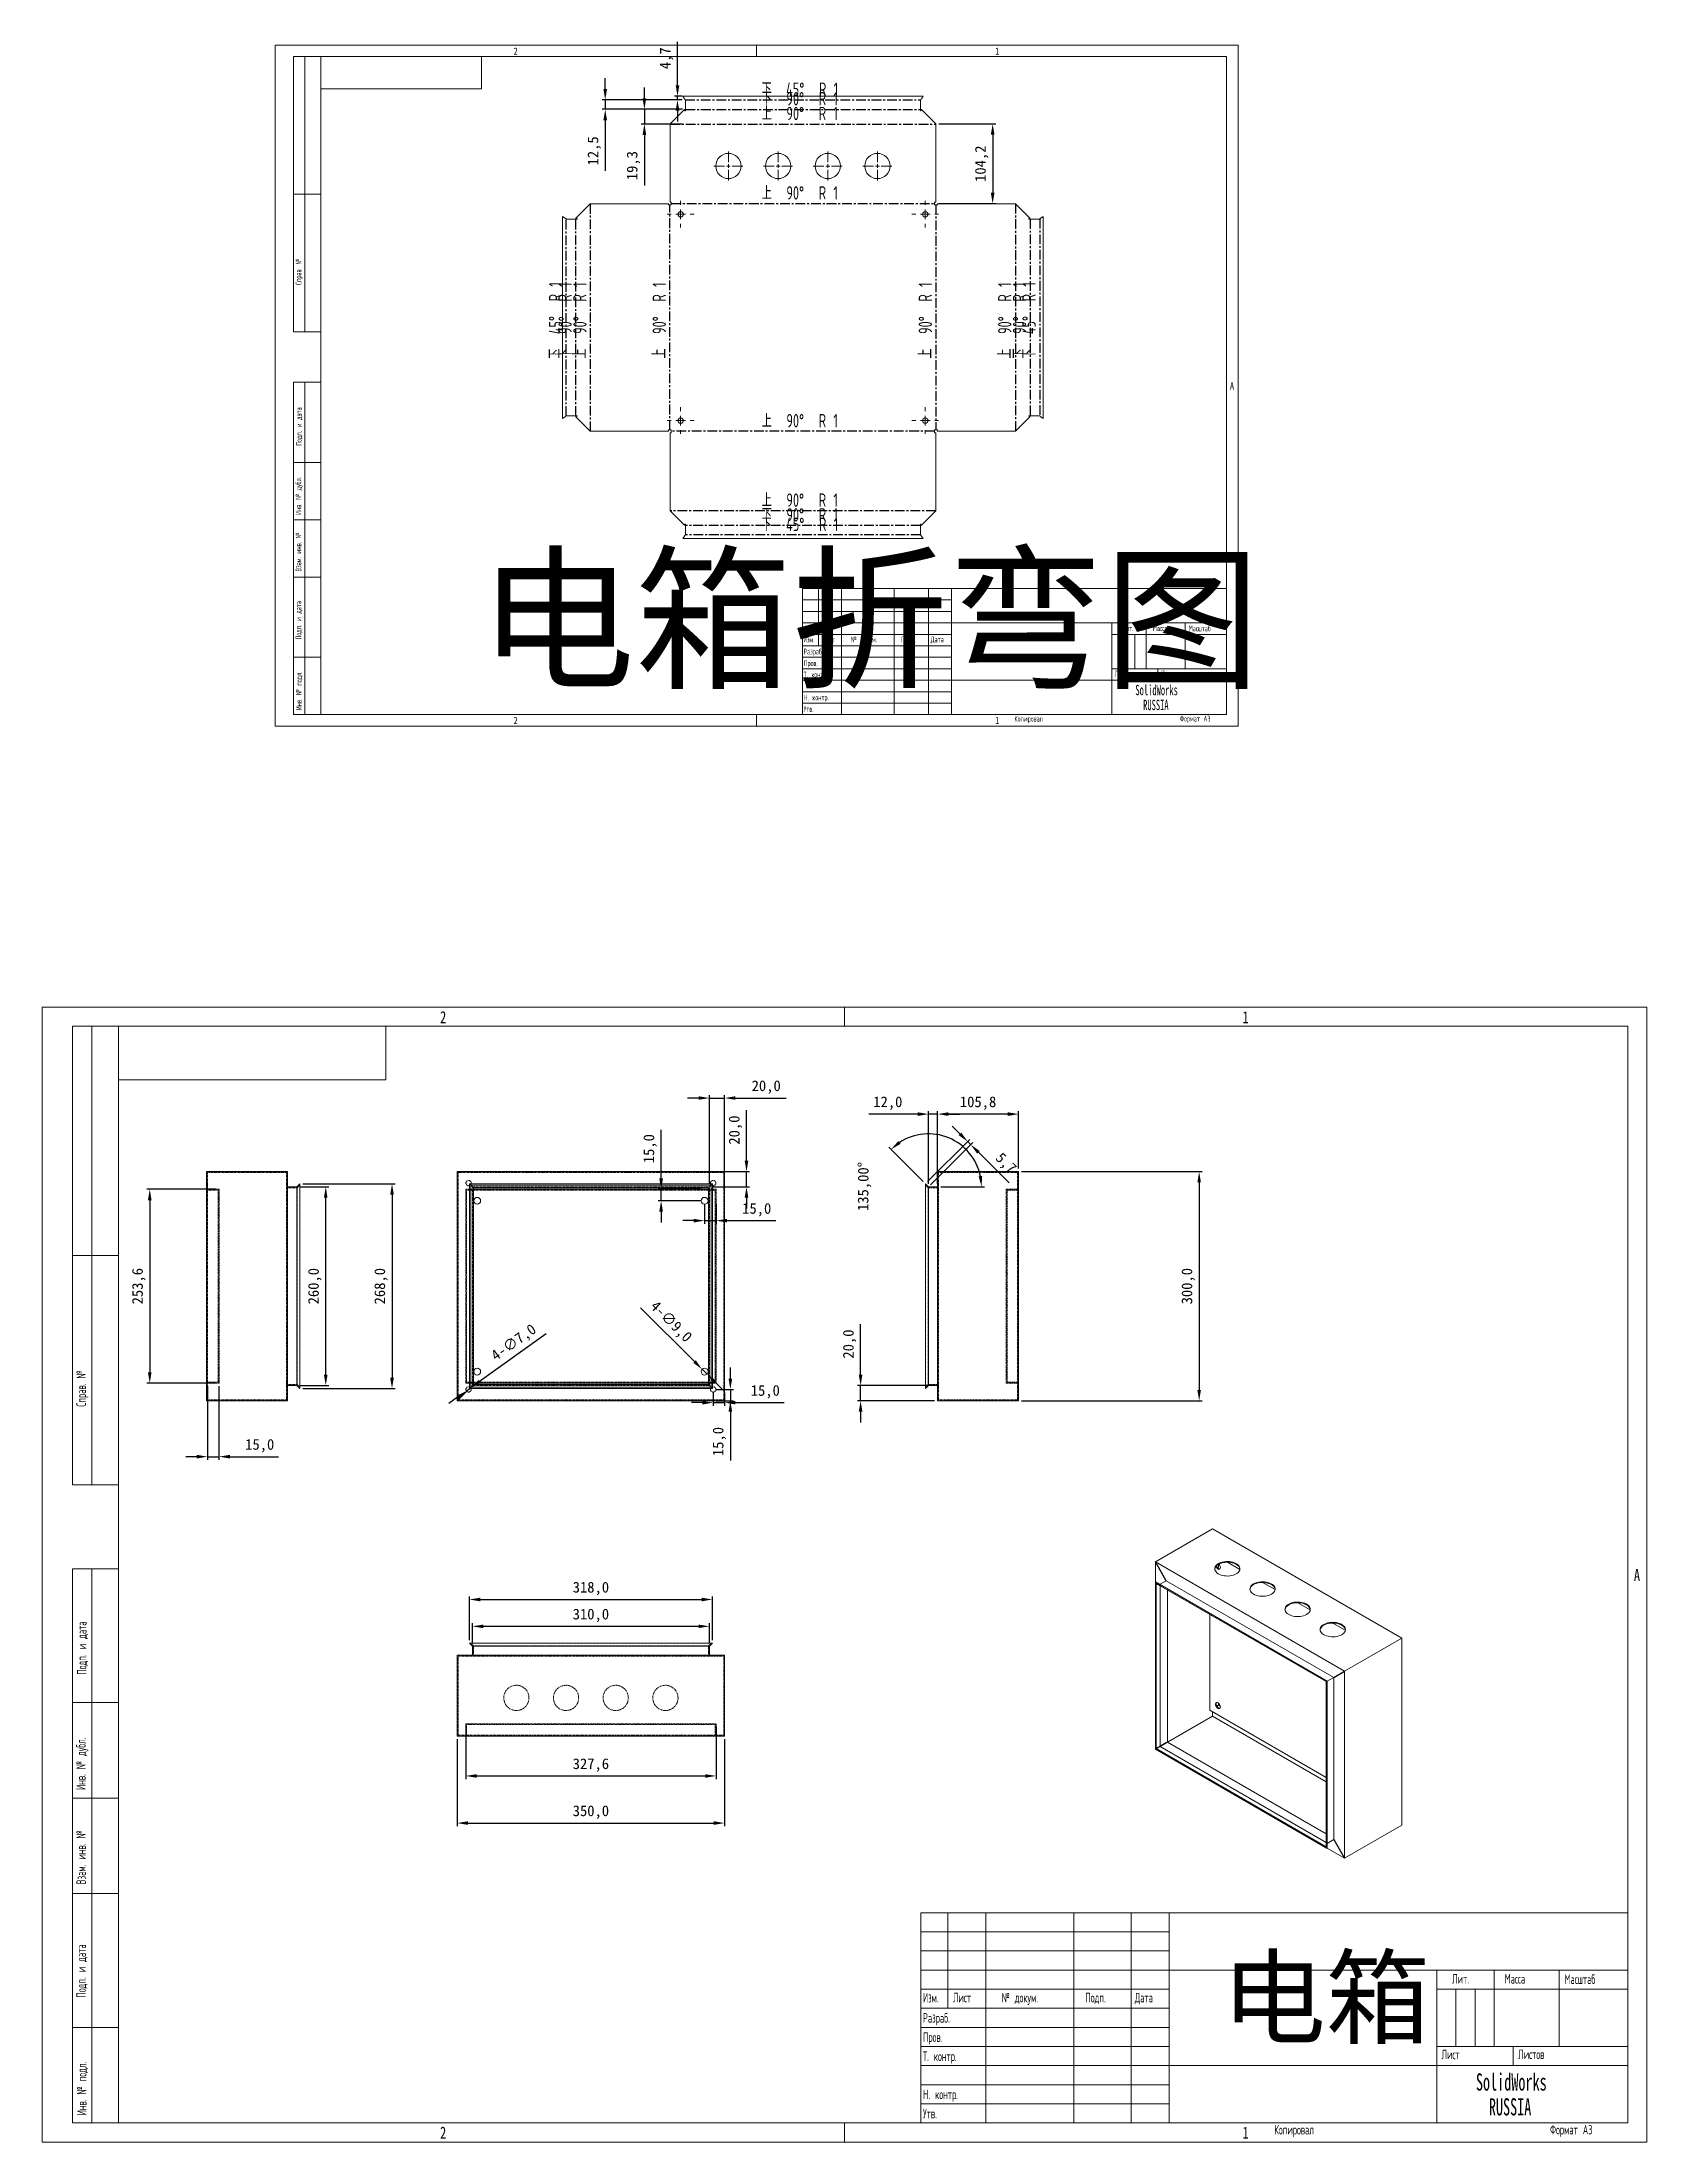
# Model space of a CAD drawing. Header units: millimetres. Extents: x -1377 to 5126, y -216 to 2532.
# Drawn here: x -1377 to 723, y -216 to 2532 of the extents above; entities that cross this region are included whole.
import ezdxf

# ---------------------------------------------------------------- set-up
doc = ezdxf.new("R2010")
doc.units = ezdxf.units.MM
doc.header["$PDSIZE"] = -1
doc.linetypes.add('CENTERX2', pattern=[20.32, 12.7, -2.54, 2.54, -2.54])
doc.linetypes.add('HIDDEN', pattern=[1.905, 1.27, -0.635])
doc.layers.add('bz', color=3, linetype='Continuous')
doc.layers.add('ОСЕВЫЕ', color=7, linetype='Continuous')
doc.styles.add('SLDTEXTSTYLE0', font='TXT', dxfattribs={"width": 0.605, "bigfont": 'bigfont'})
doc.styles.add('SLDTEXTSTYLE1', font='TXT', dxfattribs={"width": 0.55152, "bigfont": 'bigfont'})
doc.styles.add('SLDTEXTSTYLE2', font='TXT', dxfattribs={"width": 0.605})
doc.styles.add('SLDTEXTSTYLE3', font='TXT', dxfattribs={"width": 0.75})
doc.styles.add('SLDTEXTSTYLE4', font='TXT', dxfattribs={"width": 0.636364, "bigfont": 'bigfont'})
doc.styles.add('宋体', font='FSGB2312.ttf', dxfattribs={"height": 100})
doc.dimstyles.new('自用', dxfattribs={"dimscale": 4, "dimtxt": 3.5, "dimasz": 3.556, "dimexe": 1, "dimexo": 1, "dimgap": 1.524, "dimtad": 1, "dimdec": 1, "dimzin": 0, "dimtxsty": 'Standard', "dimcen": 2.5, "dimazin": 0, "dimtfac": 1, "dimtdec": 1, "dimtmove": 0, "dimatfit": 3, "dimfxl": 0, "dimtzin": 0, "dimarcsym": 0})

msp = doc.modelspace()

# ---------------------------------------------------------------- texts
at = {"color": 7, "linetype": 'Continuous', "lineweight": 0}
for s, insert, char_height, attachment_point, style in [('2', (-757.28, 2525.12), 9.52, 2, 'SLDTEXTSTYLE3'), ('1', (-127.28, 2525.12), 9.52, 2, 'SLDTEXTSTYLE3'), ('\\M+189BA  45\\M+1818B  R 1', (-385.42, 2479.38), 17.5, 2, 'SLDTEXTSTYLE4'), ('\\M+18FE3  90\\M+1818B  R 1', (-385.42, 2447.59), 17.5, 2, 'SLDTEXTSTYLE4'), ('\\M+189BA  90\\M+1818B  R 1', (-385.42, 2466.91), 17.5, 2, 'SLDTEXTSTYLE4'), ('\\M+18FE3  90\\M+1818B  R 1', (-385.42, 2343.68), 17.5, 2, 'SLDTEXTSTYLE4'), ('A', (179.93, 2087.12), 9.52, 2, 'SLDTEXTSTYLE3'), ('\\M+18FE3  90\\M+1818B  R 1', (-385.42, 2045.57), 17.5, 2, 'SLDTEXTSTYLE4'), ('\\M+18FE3  90\\M+1818B  R 1', (-385.42, 1941.65), 17.5, 2, 'SLDTEXTSTYLE4'), ('\\M+189BA  45\\M+1818B  R 1', (-385.42, 1909.87), 17.5, 2, 'SLDTEXTSTYLE4'), ('\\M+189BA  90\\M+1818B  R 1', (-385.42, 1922.34), 17.5, 2, 'SLDTEXTSTYLE4'), ('\\M+1844C\\M+18479\\M+18484.', (34.85, 1769.09), 7.5, 1, 'SLDTEXTSTYLE0'), ('\\M+1844D\\M+18470\\M+18483\\M+18483\\M+18470', (76.1, 1769.09), 7.5, 1, 'SLDTEXTSTYLE0'), ('\\M+1844D\\M+18470\\M+18483\\M+1848A\\M+18484\\M+18470\\M+18471', (123.09, 1768.8), 7.5, 1, 'SLDTEXTSTYLE0'), ('\\M+18451\\M+18470\\M+18478\\M+18482\\M+18470\\M+18471.', (-380.64, 1738.39), 7.5, 1, 'SLDTEXTSTYLE0'), ('\\M+18449\\M+18478\\M+1847D.', (-380.57, 1754.21), 7.5, 1, 'SLDTEXTSTYLE1'), ('\\M+1844C\\M+18479\\M+18483\\M+18484', (-357.03, 1754.38), 7.5, 1, 'SLDTEXTSTYLE0'), ('\\M+18782 \\M+18474\\M+18480\\M+1847B\\M+18485\\M+1847D.', (-318.82, 1754.3), 7.5, 1, 'SLDTEXTSTYLE0'), ('\\M+18450\\M+18480\\M+18474\\M+18481.', (-253.07, 1754.29), 7.5, 1, 'SLDTEXTSTYLE0'), ('\\M+18444\\M+18470\\M+18484\\M+18470', (-214.27, 1754.31), 7.5, 1, 'SLDTEXTSTYLE0'), ('\\M+18453. \\M+1847B\\M+18480\\M+1847E\\M+18484\\M+18482.', (-380.68, 1708.31), 7.5, 1, 'SLDTEXTSTYLE0'), ('\\M+18450\\M+18482\\M+18480\\M+18472.', (-380.52, 1723.32), 7.5, 1, 'SLDTEXTSTYLE0'), ('\\M+1844C\\M+18479\\M+18483\\M+18484', (26.52, 1709.68), 7.5, 1, 'SLDTEXTSTYLE0'), ('\\M+1844C\\M+18479\\M+18483\\M+18484\\M+18480\\M+18472', (86.71, 1709.82), 7.5, 1, 'SLDTEXTSTYLE0'), ('\\M+1844E. \\M+1847B\\M+18480\\M+1847E\\M+18484\\M+18482.', (-380.49, 1678.36), 7.5, 1, 'SLDTEXTSTYLE0'), ('2', (-757.28, 1649.29), 9.52, 2, 'SLDTEXTSTYLE3'), ('\\M+18454\\M+18484\\M+18472.', (-380.54, 1663.31), 7.5, 1, 'SLDTEXTSTYLE0'), ('1', (-127.28, 1649.29), 9.52, 2, 'SLDTEXTSTYLE3'), ('\\M+1844B\\M+18480\\M+18481\\M+18479\\M+18482\\M+18480\\M+18472\\M+18470\\M+1847C', (-104.81, 1650.61), 7.5, 1, 'SLDTEXTSTYLE0'), ('\\M+18455\\M+18480\\M+18482\\M+1847D\\M+18470\\M+18484 \\M+184403', (111.72, 1650.66), 7.5, 1, 'SLDTEXTSTYLE0'), ('2', (-852.23, 1264.12), 15.88, 2, 'SLDTEXTSTYLE3'), ('1', (197.77, 1264.12), 15.88, 2, 'SLDTEXTSTYLE3'), ('A', (709.79, 534.12), 15.88, 2, 'SLDTEXTSTYLE3'), ('\\M+1844C\\M+18479\\M+18484.', (467.99, 4.07), 12.5, 1, 'SLDTEXTSTYLE0'), ('\\M+1844D\\M+18470\\M+18483\\M+18483\\M+18470', (536.75, 4.07), 12.5, 1, 'SLDTEXTSTYLE0'), ('\\M+1844D\\M+18470\\M+18483\\M+1848A\\M+18484\\M+18470\\M+18471', (615.06, 3.58), 12.5, 1, 'SLDTEXTSTYLE0'), ('\\M+18449\\M+18478\\M+1847D.', (-224.38, -20.72), 12.5, 1, 'SLDTEXTSTYLE1'), ('\\M+1844C\\M+18479\\M+18483\\M+18484', (-185.13, -20.45), 12.5, 1, 'SLDTEXTSTYLE0'), ('\\M+18782 \\M+18474\\M+18480\\M+1847B\\M+18485\\M+1847D.', (-121.46, -20.57), 12.5, 1, 'SLDTEXTSTYLE0'), ('\\M+18450\\M+18480\\M+18474\\M+18481.', (-11.87, -20.59), 12.5, 1, 'SLDTEXTSTYLE0'), ('\\M+18444\\M+18470\\M+18484\\M+18470', (52.79, -20.56), 12.5, 1, 'SLDTEXTSTYLE0'), ('\\M+18451\\M+18470\\M+18478\\M+18482\\M+18470\\M+18471.', (-224.49, -47.08), 12.5, 1, 'SLDTEXTSTYLE0'), ('\\M+18450\\M+18482\\M+18480\\M+18472.', (-224.29, -72.22), 12.5, 1, 'SLDTEXTSTYLE0'), ('\\M+18453. \\M+1847B\\M+18480\\M+1847E\\M+18484\\M+18482.', (-224.56, -97.22), 12.5, 1, 'SLDTEXTSTYLE0'), ('\\M+1844C\\M+18479\\M+18483\\M+18484', (454.12, -94.94), 12.5, 1, 'SLDTEXTSTYLE0'), ('\\M+1844C\\M+18479\\M+18483\\M+18484\\M+18480\\M+18472', (554.42, -94.71), 12.5, 1, 'SLDTEXTSTYLE0'), ('\\M+1844E. \\M+1847B\\M+18480\\M+1847E\\M+18484\\M+18482.', (-224.25, -147.14), 12.5, 1, 'SLDTEXTSTYLE0'), ('\\M+18454\\M+18484\\M+18472.', (-224.32, -172.23), 12.5, 1, 'SLDTEXTSTYLE0'), ('2', (-852.23, -195.6), 15.88, 2, 'SLDTEXTSTYLE3'), ('1', (197.77, -195.6), 15.88, 2, 'SLDTEXTSTYLE3'), ('\\M+1844B\\M+18480\\M+18481\\M+18479\\M+18482\\M+18480\\M+18472\\M+18470\\M+1847C', (235.23, -193.39), 12.5, 1, 'SLDTEXTSTYLE0'), ('\\M+18455\\M+18480\\M+18482\\M+1847D\\M+18470\\M+18484 \\M+184403', (596.1, -193.31), 12.5, 1, 'SLDTEXTSTYLE0')]:
    msp.add_mtext(s, dxfattribs=dict(at, insert=insert, char_height=char_height, attachment_point=attachment_point, style=style))
at = {"color": 7, "linetype": 'Continuous', "lineweight": 0, "rotation": 90}
for s, insert, char_height, attachment_point, style in [('\\M+18452\\M+18481\\M+18482\\M+18470\\M+18472. \\M+18782', (-1045.18, 2214.57), 7.5, 1, 'SLDTEXTSTYLE0'), ('\\M+189BA  45\\M+1818B  R 1', (-713.83, 2168.02), 17.5, 2, 'SLDTEXTSTYLE4'), ('\\M+189BA  90\\M+1818B  R 1', (-701.36, 2168.02), 17.5, 2, 'SLDTEXTSTYLE4'), ('\\M+18FE3  90\\M+1818B  R 1', (-682.05, 2168.02), 17.5, 2, 'SLDTEXTSTYLE4'), ('\\M+18FE3  90\\M+1818B  R 1', (-578.14, 2168.02), 17.5, 2, 'SLDTEXTSTYLE4'), ('\\M+18FE3  90\\M+1818B  R 1', (-230.02, 2168.02), 17.5, 2, 'SLDTEXTSTYLE4'), ('\\M+18FE3  90\\M+1818B  R 1', (-126.11, 2168.02), 17.5, 2, 'SLDTEXTSTYLE4'), ('\\M+189BA  90\\M+1818B  R 1', (-106.8, 2168.02), 17.5, 2, 'SLDTEXTSTYLE4'), ('\\M+189BA  45\\M+1818B  R 1', (-94.33, 2168.02), 17.5, 2, 'SLDTEXTSTYLE4'), ('\\M+18450\\M+18480\\M+18474\\M+18481. \\M+18479 \\M+18474\\M+18470\\M+18484\\M+18470', (-1044.76, 2004.12), 7.5, 1, 'SLDTEXTSTYLE0'), ('\\M+18449\\M+1847E\\M+18472. \\M+18782 \\M+18474\\M+18485\\M+18471\\M+1847C.', (-1045.34, 1913.57), 7.5, 1, 'SLDTEXTSTYLE0'), ('\\M+18442\\M+18478\\M+18470\\M+1847D. \\M+18479\\M+1847E\\M+18472. \\M+18782', (-1045.26, 1839.41), 7.5, 1, 'SLDTEXTSTYLE0'), ('\\M+18450\\M+18480\\M+18474\\M+18481. \\M+18479 \\M+18474\\M+18470\\M+18484\\M+18470', (-1045.23, 1750.58), 7.5, 1, 'SLDTEXTSTYLE0'), ('\\M+18449\\M+1847E\\M+18472. \\M+18782 \\M+18481\\M+18480\\M+18474\\M+1847C.', (-1044.72, 1658.1), 7.5, 1, 'SLDTEXTSTYLE0'), ('\\M+18452\\M+18481\\M+18482\\M+18470\\M+18472. \\M+18782', (-1332.07, 746.53), 12.5, 1, 'SLDTEXTSTYLE0'), ('\\M+18450\\M+18480\\M+18474\\M+18481. \\M+18479 \\M+18474\\M+18470\\M+18484\\M+18470', (-1331.35, 395.79), 12.5, 1, 'SLDTEXTSTYLE0'), ('\\M+18449\\M+1847E\\M+18472. \\M+18782 \\M+18474\\M+18485\\M+18471\\M+1847C.', (-1332.32, 244.87), 12.5, 1, 'SLDTEXTSTYLE0'), ('\\M+18442\\M+18478\\M+18470\\M+1847D. \\M+18479\\M+1847E\\M+18472. \\M+18782', (-1332.2, 121.27), 12.5, 1, 'SLDTEXTSTYLE0'), ('\\M+18450\\M+18480\\M+18474\\M+18481. \\M+18479 \\M+18474\\M+18470\\M+18484\\M+18470', (-1332.15, -26.78), 12.5, 1, 'SLDTEXTSTYLE0'), ('\\M+18449\\M+1847E\\M+18472. \\M+18782 \\M+18481\\M+18480\\M+18474\\M+1847C.', (-1331.3, -180.91), 12.5, 1, 'SLDTEXTSTYLE0')]:
    msp.add_mtext(s, dxfattribs=dict(at, insert=insert, char_height=char_height, attachment_point=attachment_point, style=style))
at = {"layer": 'bz', "attachment_point": 1, "style": '宋体'}
for s, width, gutter_width, insert, char_height in [('电箱折弯图', 2100.5316, 75, (-805.84, 1852.04), 150), ('电箱', 1400.3544, 50, (166.21, 23.26), 100)]:
    msp.add_mtext_dynamic_manual_height_columns(s, width=width, gutter_width=gutter_width, heights=[0], dxfattribs=dict(at, insert=insert, char_height=char_height))

# ---------------------------------------------------------------- blocks, each defined once
blk = doc.blocks.new('SW_NOTE_0')
at = {"color": 0, "linetype": 'Continuous', "lineweight": 0, "char_height": 4.5, "attachment_point": 1, "style": 'SLDTEXTSTYLE2'}
for s, insert in [('SolidWorks', (0, 5.8)), ('RUSSIA', (3.38, -0.7))]:
    blk.add_mtext(s, dxfattribs=dict(at, insert=insert))
blk = doc.blocks.new('*D7')
at = {"layer": 'bz', "color": 0, "lineweight": -2, "transparency": 16777216}
for p, q in [((-95.4, 1054.2), (141, 1054.2)), ((137, 1039.9), (137, 768.4)), ((-95.4, 754.2), (141, 754.2))]:
    blk.add_line(p, q, dxfattribs=at)
at = {"layer": 'bz', "color": 0, "transparency": 16777216}
for points in [[(134.6, 1039.9), (139.3, 1039.9), (137, 1054.2)], [(134.6, 768.4), (139.3, 768.4), (137, 754.2)]]:
    blk.add_solid(points, dxfattribs=at)
at = {"layer": 'Defpoints', "color": 0, "transparency": 16777216}
for p in [(-99.4, 1054.2), (-99.4, 754.2), (137, 754.2)]:
    blk.add_point(p, dxfattribs=at)
at = {"layer": 'bz', "color": 0, "transparency": 16777216, "insert": (122.7, 904.2), "char_height": 14, "attachment_point": 5, "rotation": 90}
blk.add_mtext('300,0', dxfattribs=at)
blk = doc.blocks.new('*D8')
at = {"layer": 'bz', "color": 0, "lineweight": -2, "transparency": 16777216}
for p, q in [((-205.2, 1058.2), (-205.2, 1133.4)), ((-113.6, 1129.4), (-191, 1129.4)), ((-99.4, 1058.2), (-99.4, 1133.4))]:
    blk.add_line(p, q, dxfattribs=at)
at = {"layer": 'bz', "color": 0, "transparency": 16777216}
for points in [[(-191, 1131.8), (-191, 1127), (-205.2, 1129.4)], [(-113.6, 1131.8), (-113.6, 1127), (-99.4, 1129.4)]]:
    blk.add_solid(points, dxfattribs=at)
at = {"layer": 'Defpoints', "color": 0, "transparency": 16777216}
for p in [(-205.2, 1129.4), (-205.2, 1054.2), (-99.4, 1054.2)]:
    blk.add_point(p, dxfattribs=at)
at = {"layer": 'bz', "color": 0, "transparency": 16777216, "insert": (-152.3, 1143.7), "char_height": 14, "attachment_point": 5}
blk.add_mtext('105,8', dxfattribs=at)
blk = doc.blocks.new('*D9')
at = {"layer": 'bz', "color": 0, "lineweight": -2, "transparency": 16777216}
for p, q in [((-231.4, 1129.4), (-295.2, 1129.4)), ((-217.2, 1038.2), (-217.2, 1133.4)), ((-205.2, 1129.4), (-217.2, 1129.4)), ((-205.2, 1038.2), (-205.2, 1133.4)), ((-191, 1129.4), (-176.8, 1129.4))]:
    blk.add_line(p, q, dxfattribs=at)
at = {"layer": 'bz', "color": 0, "transparency": 16777216}
for points in [[(-231.4, 1131.8), (-231.4, 1127), (-217.2, 1129.4)], [(-191, 1131.8), (-191, 1127), (-205.2, 1129.4)]]:
    blk.add_solid(points, dxfattribs=at)
at = {"layer": 'Defpoints', "color": 0, "transparency": 16777216}
for p in [(-217.2, 1129.4), (-217.2, 1034.2), (-205.2, 1034.2)]:
    blk.add_point(p, dxfattribs=at)
at = {"layer": 'bz', "color": 0, "transparency": 16777216, "insert": (-270.4, 1143.7), "char_height": 14, "attachment_point": 5}
blk.add_mtext('12,0', dxfattribs=at)
blk = doc.blocks.new('*D10')
at = {"layer": 'bz', "color": 0, "lineweight": -2, "transparency": 16777216}
for p, q in [((-224, 1041), (-269.1, 1086.1)), ((-201.2, 1034.2), (-143.8, 1034.2))]:
    blk.add_line(p, q, dxfattribs=at)
blk.add_arc((-217.2, 1034.2), 69.4, 11.7627, 123.2373, dxfattribs=at)
at = {"layer": 'bz', "color": 0, "transparency": 16777216}
for points in [[(-253.7, 1090.4), (-256.7, 1094), (-266.3, 1083.2)], [(-146.9, 1048.5), (-151.6, 1048.1), (-147.8, 1034.2)]]:
    blk.add_solid(points, dxfattribs=at)
at = {"layer": 'Defpoints', "color": 0, "transparency": 16777216}
for p in [(-168.1, 1083.2), (-221.2, 1038.2), (-217.2, 1034.2), (-217.2, 1034.2), (-205.2, 1034.2)]:
    blk.add_point(p, dxfattribs=at)
at = {"layer": 'bz', "color": 0, "transparency": 16777216, "insert": (-300.9, 1034.7), "char_height": 14, "attachment_point": 5, "rotation": 89.6069}
blk.add_mtext('135,00°', dxfattribs=at)
blk = doc.blocks.new('*D11')
at = {"layer": 'bz', "color": 0, "lineweight": -2, "transparency": 16777216}
for p, q in [((-176, 1103.5), (-186, 1113.6)), ((-218.4, 1041), (-163.1, 1096.3)), ((-214.4, 1037), (-159.1, 1092.3)), ((-165.9, 1093.4), (-161.9, 1089.4)), ((-151.9, 1079.4), (-111.7, 1039.3))]:
    blk.add_line(p, q, dxfattribs=at)
at = {"layer": 'bz', "color": 0, "transparency": 16777216}
for points in [[(-174.3, 1105.2), (-177.6, 1101.8), (-165.9, 1093.4)], [(-150.2, 1081.1), (-153.5, 1077.7), (-161.9, 1089.4)]]:
    blk.add_solid(points, dxfattribs=at)
at = {"layer": 'Defpoints', "color": 0, "transparency": 16777216}
for p in [(-161.9, 1089.4), (-221.2, 1038.2), (-217.2, 1034.2)]:
    blk.add_point(p, dxfattribs=at)
at = {"layer": 'bz', "color": 0, "transparency": 16777216, "insert": (-116.7, 1064.4), "char_height": 14, "attachment_point": 5, "rotation": 315}
blk.add_mtext('5,7', dxfattribs=at)
blk = doc.blocks.new('*D12')
at = {"layer": 'bz', "color": 0, "lineweight": -2, "transparency": 16777216}
for p, q in [((-306, 788.4), (-306, 854.5)), ((-209.2, 774.2), (-310, 774.2)), ((-306, 754.2), (-306, 774.2)), ((-209.2, 754.2), (-310, 754.2)), ((-306, 739.9), (-306, 725.7))]:
    blk.add_line(p, q, dxfattribs=at)
at = {"layer": 'bz', "color": 0, "transparency": 16777216}
for points in [[(-308.4, 788.4), (-303.6, 788.4), (-306, 774.2)], [(-308.4, 739.9), (-303.6, 739.9), (-306, 754.2)]]:
    blk.add_solid(points, dxfattribs=at)
at = {"layer": 'Defpoints', "color": 0, "transparency": 16777216}
for p in [(-306, 774.2), (-205.2, 774.2), (-205.2, 754.2)]:
    blk.add_point(p, dxfattribs=at)
at = {"layer": 'bz', "color": 0, "transparency": 16777216, "insert": (-320.3, 828.5), "char_height": 14, "attachment_point": 5, "rotation": 90}
blk.add_mtext('20,0', dxfattribs=at)
blk = doc.blocks.new('*D13')
at = {"layer": 'bz', "color": 0, "lineweight": -2, "transparency": 16777216}
for p, q in [((-1035.9, 1038.2), (-915.1, 1038.2)), ((-919.1, 1023.9), (-919.1, 784.4)), ((-1035.9, 770.2), (-915.1, 770.2))]:
    blk.add_line(p, q, dxfattribs=at)
at = {"layer": 'bz', "color": 0, "transparency": 16777216}
for points in [[(-921.5, 1023.9), (-916.7, 1023.9), (-919.1, 1038.2)], [(-921.5, 784.4), (-916.7, 784.4), (-919.1, 770.2)]]:
    blk.add_solid(points, dxfattribs=at)
at = {"layer": 'Defpoints', "color": 0, "transparency": 16777216}
for p in [(-1039.9, 1038.2), (-1039.9, 770.2), (-919.1, 770.2)]:
    blk.add_point(p, dxfattribs=at)
at = {"layer": 'bz', "color": 0, "transparency": 16777216, "insert": (-933.4, 904.2), "char_height": 14, "attachment_point": 5, "rotation": 90}
blk.add_mtext('268,0', dxfattribs=at)
blk = doc.blocks.new('*D14')
at = {"layer": 'bz', "color": 0, "lineweight": -2, "transparency": 16777216}
for p, q in [((-1039.9, 1034.2), (-1001.8, 1034.2)), ((-1005.8, 788.4), (-1005.8, 1019.9)), ((-1039.9, 774.2), (-1001.8, 774.2))]:
    blk.add_line(p, q, dxfattribs=at)
at = {"layer": 'bz', "color": 0, "transparency": 16777216}
for points in [[(-1008.2, 1019.9), (-1003.5, 1019.9), (-1005.8, 1034.2)], [(-1008.2, 788.4), (-1003.5, 788.4), (-1005.8, 774.2)]]:
    blk.add_solid(points, dxfattribs=at)
at = {"layer": 'Defpoints', "color": 0, "transparency": 16777216}
for p in [(-1043.9, 1034.2), (-1005.8, 1034.2), (-1043.9, 774.2)]:
    blk.add_point(p, dxfattribs=at)
at = {"layer": 'bz', "color": 0, "transparency": 16777216, "insert": (-1020.1, 904.2), "char_height": 14, "attachment_point": 5, "rotation": 90}
blk.add_mtext('260,0', dxfattribs=at)
blk = doc.blocks.new('*D15')
at = {"layer": 'bz', "color": 0, "lineweight": -2, "transparency": 16777216}
for p, q in [((-1149.5, 1031), (-1240.1, 1031)), ((-1236.1, 1016.7), (-1236.1, 791.6)), ((-1149.5, 777.4), (-1240.1, 777.4))]:
    blk.add_line(p, q, dxfattribs=at)
at = {"layer": 'bz', "color": 0, "transparency": 16777216}
for points in [[(-1238.5, 1016.7), (-1233.7, 1016.7), (-1236.1, 1031)], [(-1238.5, 791.6), (-1233.7, 791.6), (-1236.1, 777.4)]]:
    blk.add_solid(points, dxfattribs=at)
at = {"layer": 'Defpoints', "color": 0, "transparency": 16777216}
for p in [(-1145.5, 1031), (-1236.1, 777.4), (-1145.5, 777.4)]:
    blk.add_point(p, dxfattribs=at)
at = {"layer": 'bz', "color": 0, "transparency": 16777216, "insert": (-1250.4, 904.2), "char_height": 14, "attachment_point": 5, "rotation": 90}
blk.add_mtext('253,6', dxfattribs=at)
blk = doc.blocks.new('*D16')
at = {"layer": 'bz', "color": 0, "lineweight": -2, "transparency": 16777216}
for p, q in [((-1160.5, 773.4), (-1160.5, 677.1)), ((-1145.5, 773.4), (-1145.5, 677.1)), ((-1174.7, 681.1), (-1188.9, 681.1)), ((-1160.5, 681.1), (-1145.5, 681.1)), ((-1131.2, 681.1), (-1067.5, 681.1))]:
    blk.add_line(p, q, dxfattribs=at)
at = {"layer": 'bz', "color": 0, "transparency": 16777216}
for points in [[(-1174.7, 683.5), (-1174.7, 678.7), (-1160.5, 681.1)], [(-1131.2, 683.5), (-1131.2, 678.7), (-1145.5, 681.1)]]:
    blk.add_solid(points, dxfattribs=at)
at = {"layer": 'Defpoints', "color": 0, "transparency": 16777216}
for p in [(-1160.5, 777.4), (-1145.5, 777.4), (-1145.5, 681.1)]:
    blk.add_point(p, dxfattribs=at)
at = {"layer": 'bz', "color": 0, "transparency": 16777216, "insert": (-1092.2, 695.4), "char_height": 14, "attachment_point": 5}
blk.add_mtext('15,0', dxfattribs=at)
blk = doc.blocks.new('*D17')
at = {"layer": 'bz', "color": 0, "lineweight": -2, "transparency": 16777216}
for p, q in [((-817.9, 441.2), (-817.9, 498.2)), ((-499.9, 441.2), (-499.9, 498.2)), ((-803.7, 494.2), (-514.1, 494.2))]:
    blk.add_line(p, q, dxfattribs=at)
at = {"layer": 'bz', "color": 0, "transparency": 16777216}
for points in [[(-803.7, 496.6), (-803.7, 491.8), (-817.9, 494.2)], [(-514.1, 496.6), (-514.1, 491.8), (-499.9, 494.2)]]:
    blk.add_solid(points, dxfattribs=at)
at = {"layer": 'Defpoints', "color": 0, "transparency": 16777216}
for p in [(-499.9, 494.2), (-817.9, 437.2), (-499.9, 437.2)]:
    blk.add_point(p, dxfattribs=at)
at = {"layer": 'bz', "color": 0, "transparency": 16777216, "insert": (-658.9, 508.5), "char_height": 14, "attachment_point": 5}
blk.add_mtext('318,0', dxfattribs=at)
blk = doc.blocks.new('*D18')
at = {"layer": 'bz', "color": 0, "lineweight": -2, "transparency": 16777216}
for p, q in [((-813.9, 437.2), (-813.9, 463.1)), ((-799.7, 459.1), (-518.1, 459.1)), ((-503.9, 437.2), (-503.9, 463.1))]:
    blk.add_line(p, q, dxfattribs=at)
at = {"layer": 'bz', "color": 0, "transparency": 16777216}
for points in [[(-799.7, 461.4), (-799.7, 456.7), (-813.9, 459.1)], [(-518.1, 461.4), (-518.1, 456.7), (-503.9, 459.1)]]:
    blk.add_solid(points, dxfattribs=at)
at = {"layer": 'Defpoints', "color": 0, "transparency": 16777216}
for p in [(-503.9, 459.1), (-813.9, 433.2), (-503.9, 433.2)]:
    blk.add_point(p, dxfattribs=at)
at = {"layer": 'bz', "color": 0, "transparency": 16777216, "insert": (-658.9, 473.3), "char_height": 14, "attachment_point": 5}
blk.add_mtext('310,0', dxfattribs=at)
blk = doc.blocks.new('*D19')
at = {"layer": 'bz', "color": 0, "lineweight": -2, "transparency": 16777216}
for p, q in [((-822.7, 327.6), (-822.7, 259.3)), ((-495.1, 327.6), (-495.1, 259.3)), ((-808.5, 263.3), (-509.3, 263.3))]:
    blk.add_line(p, q, dxfattribs=at)
at = {"layer": 'bz', "color": 0, "transparency": 16777216}
for points in [[(-808.5, 265.6), (-808.5, 260.9), (-822.7, 263.3)], [(-509.3, 265.6), (-509.3, 260.9), (-495.1, 263.3)]]:
    blk.add_solid(points, dxfattribs=at)
at = {"layer": 'Defpoints', "color": 0, "transparency": 16777216}
for p in [(-822.7, 331.6), (-495.1, 331.6), (-495.1, 263.3)]:
    blk.add_point(p, dxfattribs=at)
at = {"layer": 'bz', "color": 0, "transparency": 16777216, "insert": (-658.9, 277.5), "char_height": 14, "attachment_point": 5}
blk.add_mtext('327,6', dxfattribs=at)
blk = doc.blocks.new('*D20')
at = {"layer": 'bz', "color": 0, "lineweight": -2, "transparency": 16777216}
for p, q in [((-455.3, 1068.4), (-455.3, 1134.5)), ((-499.9, 1054.2), (-451.3, 1054.2)), ((-455.3, 1034.2), (-455.3, 1054.2)), ((-499.9, 1034.2), (-451.3, 1034.2)), ((-455.3, 1019.9), (-455.3, 1005.7))]:
    blk.add_line(p, q, dxfattribs=at)
at = {"layer": 'bz', "color": 0, "transparency": 16777216}
for points in [[(-457.7, 1068.4), (-452.9, 1068.4), (-455.3, 1054.2)], [(-457.7, 1019.9), (-452.9, 1019.9), (-455.3, 1034.2)]]:
    blk.add_solid(points, dxfattribs=at)
at = {"layer": 'Defpoints', "color": 0, "transparency": 16777216}
for p in [(-503.9, 1054.2), (-455.3, 1054.2), (-503.9, 1034.2)]:
    blk.add_point(p, dxfattribs=at)
at = {"layer": 'bz', "color": 0, "transparency": 16777216, "insert": (-469.6, 1108.5), "char_height": 14, "attachment_point": 5, "rotation": 90}
blk.add_mtext('20,0', dxfattribs=at)
blk = doc.blocks.new('*D21')
at = {"layer": 'bz', "color": 0, "lineweight": -2, "transparency": 16777216}
for p, q in [((-503.9, 1038.2), (-503.9, 1154.4)), ((-483.9, 1038.2), (-483.9, 1154.4)), ((-518.1, 1150.4), (-532.3, 1150.4)), ((-503.9, 1150.4), (-483.9, 1150.4)), ((-469.7, 1150.4), (-403.6, 1150.4))]:
    blk.add_line(p, q, dxfattribs=at)
at = {"layer": 'bz', "color": 0, "transparency": 16777216}
for points in [[(-518.1, 1152.8), (-518.1, 1148.1), (-503.9, 1150.4)], [(-469.7, 1152.8), (-469.7, 1148.1), (-483.9, 1150.4)]]:
    blk.add_solid(points, dxfattribs=at)
at = {"layer": 'Defpoints', "color": 0, "transparency": 16777216}
for p in [(-483.9, 1150.4), (-503.9, 1034.2), (-483.9, 1034.2)]:
    blk.add_point(p, dxfattribs=at)
at = {"layer": 'bz', "color": 0, "transparency": 16777216, "insert": (-429.5, 1164.7), "char_height": 14, "attachment_point": 5}
blk.add_mtext('20,0', dxfattribs=at)
blk = doc.blocks.new('*D22')
at = {"layer": 'bz', "color": 0, "lineweight": -2, "transparency": 16777216}
for p, q in [((-524.3, 990), (-538.5, 990)), ((-510.1, 1012), (-510.1, 986)), ((-510.1, 990), (-495.1, 990)), ((-495.1, 1012), (-495.1, 986)), ((-480.9, 990), (-417.1, 990))]:
    blk.add_line(p, q, dxfattribs=at)
at = {"layer": 'bz', "color": 0, "transparency": 16777216}
for points in [[(-524.3, 992.3), (-524.3, 987.6), (-510.1, 990)], [(-480.9, 992.3), (-480.9, 987.6), (-495.1, 990)]]:
    blk.add_solid(points, dxfattribs=at)
at = {"layer": 'Defpoints', "color": 0, "transparency": 16777216}
for p in [(-510.1, 1016), (-495.1, 1016), (-495.1, 990)]:
    blk.add_point(p, dxfattribs=at)
at = {"layer": 'bz', "color": 0, "transparency": 16777216, "insert": (-441.9, 1004.2), "char_height": 14, "attachment_point": 5}
blk.add_mtext('15,0', dxfattribs=at)
blk = doc.blocks.new('*D23')
at = {"layer": 'bz', "color": 0, "lineweight": -2, "transparency": 16777216}
for p, q in [((-567, 1045.2), (-567, 1108.9)), ((-514.1, 1031), (-571, 1031)), ((-567, 1016), (-567, 1031)), ((-514.1, 1016), (-571, 1016)), ((-567, 1001.7), (-567, 987.5))]:
    blk.add_line(p, q, dxfattribs=at)
at = {"layer": 'bz', "color": 0, "transparency": 16777216}
for points in [[(-569.4, 1045.2), (-564.6, 1045.2), (-567, 1031)], [(-569.4, 1001.7), (-564.6, 1001.7), (-567, 1016)]]:
    blk.add_solid(points, dxfattribs=at)
at = {"layer": 'Defpoints', "color": 0, "transparency": 16777216}
for p in [(-567, 1031), (-510.1, 1031), (-510.1, 1016)]:
    blk.add_point(p, dxfattribs=at)
at = {"layer": 'bz', "color": 0, "transparency": 16777216, "insert": (-581.3, 1084.2), "char_height": 14, "attachment_point": 5, "rotation": 90}
blk.add_mtext('15,0', dxfattribs=at)
blk = doc.blocks.new('*D24')
at = {"layer": 'bz', "color": 0, "lineweight": -2, "transparency": 16777216}
for p, q in [((-513.1, 751.8), (-527.3, 751.8)), ((-498.9, 765.2), (-498.9, 747.8)), ((-498.9, 751.8), (-483.9, 751.8)), ((-483.9, 765.2), (-483.9, 747.8)), ((-469.7, 751.8), (-405.9, 751.8))]:
    blk.add_line(p, q, dxfattribs=at)
at = {"layer": 'bz', "color": 0, "transparency": 16777216}
for points in [[(-513.1, 754.1), (-513.1, 749.4), (-498.9, 751.8)], [(-469.7, 754.1), (-469.7, 749.4), (-483.9, 751.8)]]:
    blk.add_solid(points, dxfattribs=at)
at = {"layer": 'Defpoints', "color": 0, "transparency": 16777216}
for p in [(-498.9, 769.2), (-483.9, 769.2), (-483.9, 751.8)]:
    blk.add_point(p, dxfattribs=at)
at = {"layer": 'bz', "color": 0, "transparency": 16777216, "insert": (-430.7, 766), "char_height": 14, "attachment_point": 5}
blk.add_mtext('15,0', dxfattribs=at)
blk = doc.blocks.new('*D25')
at = {"layer": 'bz', "color": 0, "lineweight": -2, "transparency": 16777216}
for p, q in [((-476.4, 783.4), (-476.4, 797.6)), ((-494.9, 769.2), (-472.4, 769.2)), ((-494.9, 754.2), (-472.4, 754.2)), ((-476.4, 769.2), (-476.4, 754.2)), ((-476.4, 739.9), (-476.4, 676.2))]:
    blk.add_line(p, q, dxfattribs=at)
at = {"layer": 'bz', "color": 0, "transparency": 16777216}
for points in [[(-478.8, 783.4), (-474, 783.4), (-476.4, 769.2)], [(-478.8, 739.9), (-474, 739.9), (-476.4, 754.2)]]:
    blk.add_solid(points, dxfattribs=at)
at = {"layer": 'Defpoints', "color": 0, "transparency": 16777216}
for p in [(-498.9, 769.2), (-498.9, 754.2), (-476.4, 754.2)]:
    blk.add_point(p, dxfattribs=at)
at = {"layer": 'bz', "color": 0, "transparency": 16777216, "insert": (-490.7, 700.9), "char_height": 14, "attachment_point": 5, "rotation": 90}
blk.add_mtext('15,0', dxfattribs=at)
blk = doc.blocks.new('*D26')
at = {"layer": 'bz', "color": 0, "lineweight": -2, "transparency": 16777216}
for p, q in [((-593.9, 875.9), (-523.4, 805.6)), ((-506.9, 789.2), (-513.3, 795.5)), ((-496.8, 779.1), (-486.8, 769.1))]:
    blk.add_line(p, q, dxfattribs=at)
at = {"layer": 'bz', "color": 0, "transparency": 16777216}
for points in [[(-521.7, 807.3), (-525, 803.9), (-513.3, 795.5)], [(-495.2, 780.8), (-498.5, 777.5), (-506.9, 789.2)]]:
    blk.add_solid(points, dxfattribs=at)
at = {"layer": 'Defpoints', "color": 0, "transparency": 16777216}
for p in [(-513.3, 795.5), (-506.9, 789.2)]:
    blk.add_point(p, dxfattribs=at)
at = {"layer": 'bz', "color": 0, "transparency": 16777216, "insert": (-554.7, 857), "char_height": 14, "attachment_point": 5, "rotation": 315.0821}
blk.add_mtext('4-∅9,0', dxfattribs=at)
blk = doc.blocks.new('*D27')
at = {"layer": 'bz', "color": 0, "lineweight": -2, "transparency": 16777216}
for p, q in [((-717.5, 841.8), (-804.5, 779.5)), ((-821.7, 767.1), (-816.1, 771.2)), ((-833.3, 758.8), (-844.9, 750.5))]:
    blk.add_line(p, q, dxfattribs=at)
at = {"layer": 'bz', "color": 0, "transparency": 16777216}
for points in [[(-805.9, 781.4), (-803.1, 777.6), (-816.1, 771.2)], [(-834.7, 760.8), (-831.9, 756.9), (-821.7, 767.1)]]:
    blk.add_solid(points, dxfattribs=at)
at = {"layer": 'Defpoints', "color": 0, "transparency": 16777216}
for p in [(-816.1, 771.2), (-821.7, 767.1)]:
    blk.add_point(p, dxfattribs=at)
at = {"layer": 'bz', "color": 0, "transparency": 16777216, "insert": (-759.2, 829.5), "char_height": 14, "attachment_point": 5, "rotation": 35.643}
blk.add_mtext('4-∅7,0', dxfattribs=at)
blk = doc.blocks.new('*D33')
at = {"layer": 'bz', "color": 0, "lineweight": -2, "transparency": 16777216}
for p, q in [((-833.9, 311.4), (-833.9, 197.6)), ((-483.9, 311.4), (-483.9, 197.6)), ((-819.7, 201.6), (-498.1, 201.6))]:
    blk.add_line(p, q, dxfattribs=at)
at = {"layer": 'bz', "color": 0, "transparency": 16777216}
for points in [[(-819.7, 204), (-819.7, 199.3), (-833.9, 201.6)], [(-498.1, 204), (-498.1, 199.3), (-483.9, 201.6)]]:
    blk.add_solid(points, dxfattribs=at)
at = {"layer": 'Defpoints', "color": 0, "transparency": 16777216}
for p in [(-833.9, 315.4), (-483.9, 315.4), (-483.9, 201.6)]:
    blk.add_point(p, dxfattribs=at)
at = {"layer": 'bz', "color": 0, "transparency": 16777216, "insert": (-658.9, 215.9), "char_height": 14, "attachment_point": 5}
blk.add_mtext('350,0', dxfattribs=at)
blk = doc.blocks.new('SW_CENTERMARKSYMBOL_0')
at = {"color": 0, "linetype": 'Continuous', "lineweight": 0}
for p, q in [((-2.5, 0), (-3.5, 0)), ((0, 0), (-1.25, 0)), ((0, 2.5), (0, 3.5)), ((0, 0), (0, 1.25)), ((0, 0), (0, -1.25)), ((0, 0), (1.25, 0)), ((2.5, 0), (3.5, 0)), ((0, -2.5), (0, -3.5))]:
    blk.add_line(p, q, dxfattribs=at)
blk = doc.blocks.new('SW_CENTERMARKSYMBOL_1')
at = {"color": 0, "linetype": 'Continuous', "lineweight": 0}
for p, q in [((-2.5, 0), (-3.5, 0)), ((0, 0), (-1.25, 0)), ((0, 2.5), (0, 3.5)), ((0, 0), (0, 1.25)), ((0, 0), (0, -1.25)), ((0, 0), (1.25, 0)), ((2.5, 0), (3.5, 0)), ((0, -2.5), (0, -3.5))]:
    blk.add_line(p, q, dxfattribs=at)
blk = doc.blocks.new('SW_CENTERMARKSYMBOL_2')
at = {"color": 0, "linetype": 'Continuous', "lineweight": 0}
for p, q in [((-2.5, 0), (-3.5, 0)), ((0, 0), (-1.25, 0)), ((0, 2.5), (0, 3.5)), ((0, 0), (0, 1.25)), ((0, 0), (0, -1.25)), ((0, 0), (1.25, 0)), ((2.5, 0), (3.5, 0)), ((0, -2.5), (0, -3.5))]:
    blk.add_line(p, q, dxfattribs=at)
blk = doc.blocks.new('SW_CENTERMARKSYMBOL_3')
at = {"color": 0, "linetype": 'Continuous', "lineweight": 0}
for p, q in [((-2.5, 0), (-3.5, 0)), ((0, 0), (-1.25, 0)), ((0, 2.5), (0, 3.5)), ((0, 0), (0, 1.25)), ((0, 0), (0, -1.25)), ((0, 0), (1.25, 0)), ((2.5, 0), (3.5, 0)), ((0, -2.5), (0, -3.5))]:
    blk.add_line(p, q, dxfattribs=at)
blk = doc.blocks.new('SW_CENTERMARKSYMBOL_4')
at = {"color": 0, "linetype": 'Continuous', "lineweight": 0}
for p, q in [((-1, 0), (-3.8, 0)), ((0, 0), (-0.5, 0)), ((0, 1), (0, 3.8)), ((0, 0), (0, 0.5)), ((0, 0), (0, -0.5)), ((0, 0), (0.5, 0)), ((1, 0), (3.8, 0)), ((0, -1), (0, -3.8))]:
    blk.add_line(p, q, dxfattribs=at)
blk = doc.blocks.new('SW_CENTERMARKSYMBOL_5')
at = {"color": 0, "linetype": 'Continuous', "lineweight": 0}
for p, q in [((-1, 0), (-3.8, 0)), ((0, 0), (-0.5, 0)), ((0, 1), (0, 3.8)), ((0, 0), (0, 0.5)), ((0, 0), (0, -0.5)), ((0, 0), (0.5, 0)), ((1, 0), (3.8, 0)), ((0, -1), (0, -3.8))]:
    blk.add_line(p, q, dxfattribs=at)
blk = doc.blocks.new('SW_CENTERMARKSYMBOL_6')
at = {"color": 0, "linetype": 'Continuous', "lineweight": 0}
for p, q in [((-1, 0), (-3.8, 0)), ((0, 0), (-0.5, 0)), ((0, 1), (0, 3.8)), ((0, 0), (0, 0.5)), ((0, 0), (0, -0.5)), ((0, 0), (0.5, 0)), ((1, 0), (3.8, 0)), ((0, -1), (0, -3.8))]:
    blk.add_line(p, q, dxfattribs=at)
blk = doc.blocks.new('SW_CENTERMARKSYMBOL_7')
at = {"color": 0, "linetype": 'Continuous', "lineweight": 0}
for p, q in [((-1, 0), (-3.8, 0)), ((0, 0), (-0.5, 0)), ((0, 1), (0, 3.8)), ((0, 0), (0, 0.5)), ((0, 0), (0, -0.5)), ((0, 0), (0.5, 0)), ((1, 0), (3.8, 0)), ((0, -1), (0, -3.8))]:
    blk.add_line(p, q, dxfattribs=at)
blk = doc.blocks.new('*D112')
at = {"layer": 'bz', "color": 0, "lineweight": -2, "transparency": 16777216}
for p, q in [((-545.6, 2475.6), (-545.6, 2532.4)), ((-539.4, 2461.4), (-549.6, 2461.4)), ((-539.4, 2456.7), (-549.6, 2456.7)), ((-545.6, 2456.7), (-545.6, 2461.4)), ((-545.6, 2442.5), (-545.6, 2428.3))]:
    blk.add_line(p, q, dxfattribs=at)
at = {"layer": 'bz', "color": 0, "transparency": 16777216}
for points in [[(-548, 2475.6), (-543.2, 2475.6), (-545.6, 2461.4)], [(-548, 2442.5), (-543.2, 2442.5), (-545.6, 2456.7)]]:
    blk.add_solid(points, dxfattribs=at)
at = {"layer": 'Defpoints', "color": 0, "transparency": 16777216}
for p in [(-545.6, 2461.4), (-535.4, 2461.4), (-535.4, 2456.7)]:
    blk.add_point(p, dxfattribs=at)
at = {"layer": 'bz', "color": 0, "transparency": 16777216, "insert": (-559.9, 2511.1), "char_height": 14, "attachment_point": 5, "rotation": 90}
blk.add_mtext('4,7', dxfattribs=at)
blk = doc.blocks.new('*D113')
at = {"layer": 'bz', "color": 0, "lineweight": -2, "transparency": 16777216}
for p, q in [((-640.1, 2471), (-640.1, 2485.2)), ((-539.4, 2456.7), (-644.1, 2456.7)), ((-640.1, 2456.7), (-640.1, 2444.3)), ((-539.4, 2444.3), (-644.1, 2444.3)), ((-640.1, 2430), (-640.1, 2364))]:
    blk.add_line(p, q, dxfattribs=at)
at = {"layer": 'bz', "color": 0, "transparency": 16777216}
for points in [[(-642.5, 2471), (-637.8, 2471), (-640.1, 2456.7)], [(-642.5, 2430), (-637.8, 2430), (-640.1, 2444.3)]]:
    blk.add_solid(points, dxfattribs=at)
at = {"layer": 'Defpoints', "color": 0, "transparency": 16777216}
for p in [(-535.4, 2456.7), (-640.1, 2444.3), (-535.4, 2444.3)]:
    blk.add_point(p, dxfattribs=at)
at = {"layer": 'bz', "color": 0, "transparency": 16777216, "insert": (-654.4, 2389.9), "char_height": 14, "attachment_point": 5, "rotation": 90}
blk.add_mtext('12,5', dxfattribs=at)
blk = doc.blocks.new('*D114')
at = {"layer": 'bz', "color": 0, "lineweight": -2, "transparency": 16777216}
for p, q in [((-588.9, 2458.5), (-588.9, 2472.7)), ((-539.2, 2444.3), (-592.9, 2444.3)), ((-539.2, 2425), (-592.9, 2425)), ((-588.9, 2444.3), (-588.9, 2425)), ((-588.9, 2410.7), (-588.9, 2344.7))]:
    blk.add_line(p, q, dxfattribs=at)
at = {"layer": 'bz', "color": 0, "transparency": 16777216}
for points in [[(-591.3, 2458.5), (-586.5, 2458.5), (-588.9, 2444.3)], [(-591.3, 2410.7), (-586.5, 2410.7), (-588.9, 2425)]]:
    blk.add_solid(points, dxfattribs=at)
at = {"layer": 'Defpoints', "color": 0, "transparency": 16777216}
for p in [(-588.9, 2425), (-535.2, 2444.3), (-535.2, 2425)]:
    blk.add_point(p, dxfattribs=at)
at = {"layer": 'bz', "color": 0, "transparency": 16777216, "insert": (-603.2, 2370.6), "char_height": 14, "attachment_point": 5, "rotation": 90}
blk.add_mtext('19,3', dxfattribs=at)
blk = doc.blocks.new('*D115')
at = {"layer": 'bz', "color": 0, "lineweight": -2, "transparency": 16777216}
for p, q in [((-203.7, 2425.2), (-129.2, 2425.2)), ((-133.2, 2411), (-133.2, 2335.3)), ((-203.7, 2321), (-129.2, 2321))]:
    blk.add_line(p, q, dxfattribs=at)
at = {"layer": 'bz', "color": 0, "transparency": 16777216}
for points in [[(-135.6, 2411), (-130.8, 2411), (-133.2, 2425.2)], [(-135.6, 2335.3), (-130.8, 2335.3), (-133.2, 2321)]]:
    blk.add_solid(points, dxfattribs=at)
at = {"layer": 'Defpoints', "color": 0, "transparency": 16777216}
for p in [(-207.7, 2425.2), (-207.7, 2321), (-133.2, 2321)]:
    blk.add_point(p, dxfattribs=at)
at = {"layer": 'bz', "color": 0, "transparency": 16777216, "insert": (-147.5, 2373.1), "char_height": 14, "attachment_point": 5, "rotation": 90}
blk.add_mtext('104,2', dxfattribs=at)

# ---------------------------------------------------------------- dimensions: what is measured, and where the dimension line sits
at = {"layer": 'bz'}
for base, p1, p2, picture, middle in [((-545.6, 2461.42), (-535.38, 2456.74), (-535.38, 2461.42), '*D112', (-559.86, 2511.13)), ((-640.13, 2444.27), (-535.38, 2456.74), (-535.38, 2444.27), '*D113', (-654.39, 2389.9)), ((-588.92, 2424.96), (-535.18, 2444.27), (-535.18, 2424.96), '*D114', (-603.18, 2370.58)), ((-133.2, 2321.05), (-207.72, 2425.22), (-207.72, 2321.05), '*D115', (-147.46, 2373.13)), ((-455.29, 1054.16), (-503.89, 1034.16), (-503.89, 1054.16), '*D20', (-469.56, 1108.53)), ((-567.02, 1030.96), (-510.09, 1015.96), (-510.09, 1030.96), '*D23', (-581.28, 1084.17)), ((136.97, 754.16), (-99.4, 1054.16), (-99.4, 754.16), '*D7', (122.71, 904.16)), ((-1236.11, 777.36), (-1145.45, 1030.96), (-1145.45, 777.36), '*D15', (-1250.37, 904.16)), ((-1005.84, 1034.16), (-1043.85, 774.16), (-1043.85, 1034.16), '*D14', (-1020.1, 904.16)), ((-919.1, 770.16), (-1039.85, 1038.16), (-1039.85, 770.16), '*D13', (-933.36, 904.16)), ((-306.02, 774.16), (-205.2, 754.16), (-205.2, 774.16), '*D12', (-320.28, 828.53)), ((-476.4, 754.16), (-498.89, 769.16), (-498.89, 754.16), '*D25', (-490.67, 700.95))]:
    dim = msp.add_linear_dim(base=base, p1=p1, p2=p2, angle=90, dimstyle='自用', dxfattribs=at)
    dim.commit()
    dim.dimension.update_dxf_attribs({"geometry": picture, "text_midpoint": middle})
for base, p1, p2, picture, middle in [((-483.89, 1150.43), (-503.89, 1034.16), (-483.89, 1034.16), '*D21', (-429.52, 1164.69)), ((-217.2, 1129.4), (-205.2, 1034.16), (-217.2, 1034.16), '*D9', (-270.41, 1143.66)), ((-205.2, 1129.4), (-99.4, 1054.16), (-205.2, 1054.16), '*D8', (-152.3, 1143.66)), ((-495.09, 989.97), (-510.09, 1015.96), (-495.09, 1015.96), '*D22', (-441.88, 1004.24)), ((-1145.45, 681.11), (-1160.45, 777.36), (-1145.45, 777.36), '*D16', (-1092.24, 695.37)), ((-499.89, 494.2), (-817.89, 437.23), (-499.89, 437.23), '*D17', (-658.89, 508.46)), ((-503.89, 459.07), (-813.89, 433.23), (-503.89, 433.23), '*D18', (-658.89, 473.33)), ((-495.09, 263.26), (-822.69, 331.63), (-495.09, 331.63), '*D19', (-658.89, 277.53)), ((-483.89, 201.63), (-833.89, 315.43), (-483.89, 315.43), '*D33', (-658.89, 215.89))]:
    dim = msp.add_linear_dim(base=base, p1=p1, p2=p2, dimstyle='自用', dxfattribs=at)
    dim.commit()
    dim.dimension.update_dxf_attribs({"geometry": picture, "text_midpoint": middle})
dim = msp.add_angular_dim_2l(base=(-168.12, 1083.23), line1=((-217.2, 1034.16), (-205.2, 1034.16)), line2=((-221.2, 1038.16), (-217.2, 1034.16)), dimstyle='自用', dxfattribs=at)
dim.commit()
dim.dimension.update_dxf_attribs({"geometry": '*D10', "text_midpoint": (-286.6, 1034.63), "dimtype": 162})
dim = msp.add_aligned_dim(p1=(-221.2, 1038.16), p2=(-217.2, 1034.16), distance=78.19, dimstyle='自用', dxfattribs=at)
dim.commit()
dim.dimension.update_dxf_attribs({"geometry": '*D11', "text_midpoint": (-116.68, 1064.38)})
for p1, p2, picture, middle in [((-506.91, 789.18), (-513.28, 795.53), '*D26', (-564.76, 846.87)), ((-821.74, 767.12), (-816.05, 771.2), '*D27', (-750.92, 817.9))]:
    dim = msp.add_diameter_dim_2p(p1=p1, p2=p2, text='4-<>', dimstyle='自用', dxfattribs=at)
    dim.commit()
    dim.dimension.update_dxf_attribs({"geometry": picture, "text_midpoint": middle, "dimtype": 163})
dim = msp.add_linear_dim(base=(-483.89, 751.75), p1=(-498.89, 769.16), p2=(-483.89, 769.16), dimstyle='自用', dxfattribs=at)
dim.commit()
dim.dimension.update_dxf_attribs({"geometry": '*D24', "text_midpoint": (-430.68, 751.75), "dimtype": 160})

# ---------------------------------------------------------------- linework, layer by layer
at = {"color": 7, "linetype": 'Continuous', "lineweight": 15}
for p, q in [((-1048.19, 2153.21), (-1048.19, 2513.21)), ((-1012.19, 2513.21), (-1048.19, 2513.21)), ((-1048.19, 2153.21), (-1048.19, 2513.21)), ((-1033.19, 2153.21), (-1033.19, 2513.21)), ((-1033.19, 2153.21), (-1033.19, 2513.21)), ((-1012.19, 2513.21), (-1012.19, 1652.21)), ((172.81, 2513.21), (-1012.19, 2513.21)), ((-1012.19, 2513.21), (-1012.19, 1652.21)), ((-802.19, 2471.21), (-802.19, 2513.21)), ((172.81, 1652.21), (172.81, 2513.21)), ((-1012.19, 2471.21), (-802.19, 2471.21)), ((-536.38, 2458.16), (-538.68, 2461.42)), ((-224.22, 2461.42), (-538.68, 2461.42)), ((-536.38, 2458.16), (-536.08, 2458.16)), ((-536.08, 2458.16), (-536.28, 2458.02)), ((-535.18, 2456.46), (-536.28, 2458.02)), ((-535.18, 2442.42), (-535.18, 2456.46)), ((-226.62, 2458.02), (-227.72, 2456.46)), ((-227.72, 2456.46), (-227.72, 2442.42)), ((-226.81, 2458.16), (-226.52, 2458.16)), ((-226.62, 2458.02), (-226.81, 2458.16)), ((-224.22, 2461.42), (-226.52, 2458.16)), ((-536.39, 2444.01), (-555.18, 2425.22)), ((-555.18, 2425.22), (-555.18, 2322.9)), ((-536.39, 2444.01), (-536.38, 2444.01)), ((-535.78, 2444.02), (-536.38, 2444.02)), ((-536.38, 2444.01), (-536.38, 2444.02)), ((-535.78, 2442.42), (-535.78, 2444.02)), ((-535.18, 2442.42), (-535.78, 2442.42)), ((-227.12, 2442.42), (-227.72, 2442.42)), ((-227.12, 2444.02), (-227.12, 2442.42)), ((-226.52, 2444.02), (-227.12, 2444.02)), ((-226.52, 2444.01), (-226.52, 2444.02)), ((-226.51, 2444.01), (-226.52, 2444.01)), ((-207.72, 2425.22), (-226.51, 2444.01)), ((-207.72, 2322.9), (-207.72, 2425.22)), ((-1048.19, 2333.21), (-1012.19, 2333.21)), ((-1012.19, 2333.21), (-1048.19, 2333.21)), ((-659.68, 2320.72), (-678.47, 2301.93)), ((-557.36, 2320.72), (-659.68, 2320.72)), ((-557.36, 2320.72), (-557.36, 2319.19)), ((-557.36, 2319.19), (-553.65, 2319.19)), ((-553.65, 2322.9), (-555.18, 2322.9)), ((-553.65, 2319.19), (-553.65, 2322.9)), ((-207.72, 2322.9), (-209.25, 2322.9)), ((-209.25, 2322.9), (-209.25, 2319.19)), ((-209.25, 2319.19), (-205.54, 2319.19)), ((-205.54, 2319.19), (-205.54, 2320.72)), ((-103.22, 2320.72), (-205.54, 2320.72)), ((-84.43, 2301.93), (-103.22, 2320.72)), ((-695.87, 2304.22), (-695.87, 2039.76)), ((-695.87, 2304.22), (-692.62, 2301.92)), ((-692.62, 2301.63), (-692.62, 2301.92)), ((-692.48, 2301.82), (-692.62, 2301.63)), ((-692.48, 2301.82), (-690.92, 2300.72)), ((-690.92, 2300.72), (-676.88, 2300.72)), ((-678.48, 2301.92), (-678.48, 2301.32)), ((-678.47, 2301.92), (-678.48, 2301.92)), ((-678.48, 2301.32), (-676.88, 2301.32)), ((-678.47, 2301.93), (-678.47, 2301.92)), ((-676.88, 2301.32), (-676.88, 2300.72)), ((-86.02, 2301.32), (-84.42, 2301.32)), ((-86.02, 2300.72), (-86.02, 2301.32)), ((-86.02, 2300.72), (-71.98, 2300.72)), ((-84.43, 2301.93), (-84.43, 2301.92)), ((-84.43, 2301.92), (-84.42, 2301.92)), ((-84.42, 2301.32), (-84.42, 2301.92)), ((-71.98, 2300.72), (-70.42, 2301.82)), ((-70.28, 2301.63), (-70.42, 2301.82)), ((-70.28, 2301.92), (-67.02, 2304.22)), ((-70.28, 2301.92), (-70.28, 2301.63)), ((-67.02, 2039.76), (-67.02, 2304.22)), ((-1048.19, 2153.21), (-1012.19, 2153.21)), ((-1048.19, 1652.21), (-1048.19, 2087.21)), ((-1048.19, 2087.21), (-1012.19, 2087.21)), ((-1033.19, 1652.21), (-1033.19, 2087.21)), ((-695.87, 2039.76), (-692.62, 2042.06)), ((-692.62, 2042.36), (-692.48, 2042.16)), ((-692.62, 2042.06), (-692.62, 2042.36)), ((-690.92, 2043.26), (-692.48, 2042.16)), ((-676.88, 2043.26), (-690.92, 2043.26)), ((-678.48, 2042.66), (-678.48, 2042.06)), ((-676.88, 2042.66), (-678.48, 2042.66)), ((-678.47, 2042.06), (-678.48, 2042.06)), ((-678.47, 2042.05), (-678.47, 2042.06)), ((-659.68, 2023.26), (-678.47, 2042.05)), ((-676.88, 2043.26), (-676.88, 2042.66)), ((-103.22, 2023.26), (-84.43, 2042.05)), ((-71.98, 2043.26), (-86.02, 2043.26)), ((-86.02, 2042.66), (-86.02, 2043.26)), ((-84.42, 2042.66), (-86.02, 2042.66)), ((-84.43, 2042.06), (-84.42, 2042.06)), ((-84.43, 2042.05), (-84.43, 2042.06)), ((-84.42, 2042.06), (-84.42, 2042.66)), ((-70.42, 2042.16), (-71.98, 2043.26)), ((-70.42, 2042.16), (-70.28, 2042.36)), ((-70.28, 2042.36), (-70.28, 2042.06)), ((-67.02, 2039.76), (-70.28, 2042.06)), ((-659.68, 2023.26), (-557.36, 2023.26)), ((-553.65, 2024.79), (-557.36, 2024.79)), ((-557.36, 2024.79), (-557.36, 2023.26)), ((-555.18, 2021.08), (-555.18, 1918.76)), ((-555.18, 2021.08), (-553.65, 2021.08)), ((-553.65, 2021.08), (-553.65, 2024.79)), ((-205.54, 2024.79), (-209.25, 2024.79)), ((-209.25, 2024.79), (-209.25, 2021.08)), ((-209.25, 2021.08), (-207.72, 2021.08)), ((-207.72, 1918.76), (-207.72, 2021.08)), ((-205.54, 2023.26), (-205.54, 2024.79)), ((-205.54, 2023.26), (-103.22, 2023.26)), ((-1012.19, 1982.21), (-1048.19, 1982.21)), ((-1012.19, 1907.21), (-1048.19, 1907.21)), ((-536.39, 1899.97), (-555.18, 1918.76)), ((-536.39, 1899.97), (-536.38, 1899.97)), ((-536.38, 1899.97), (-536.38, 1899.96)), ((-536.38, 1899.96), (-535.78, 1899.96)), ((-535.78, 1901.56), (-535.18, 1901.56)), ((-535.78, 1899.96), (-535.78, 1901.56)), ((-535.18, 1887.52), (-535.18, 1901.56)), ((-227.72, 1901.56), (-227.12, 1901.56)), ((-227.72, 1901.56), (-227.72, 1887.52)), ((-227.12, 1901.56), (-227.12, 1899.96)), ((-227.12, 1899.96), (-226.52, 1899.96)), ((-226.51, 1899.97), (-226.52, 1899.97)), ((-226.52, 1899.97), (-226.52, 1899.96)), ((-226.51, 1899.97), (-207.72, 1918.76)), ((-536.38, 1885.82), (-538.68, 1882.57)), ((-538.68, 1882.57), (-224.22, 1882.57)), ((-536.08, 1885.82), (-536.38, 1885.82)), ((-536.28, 1885.96), (-535.18, 1887.52)), ((-536.28, 1885.96), (-536.08, 1885.82)), ((-227.72, 1887.52), (-226.62, 1885.96)), ((-226.81, 1885.82), (-226.62, 1885.96)), ((-226.52, 1885.82), (-226.81, 1885.82)), ((-226.52, 1885.82), (-224.22, 1882.57)), ((-1012.19, 1832.21), (-1048.19, 1832.21)), ((-382.19, 1817.21), (172.81, 1817.21)), ((-382.19, 1817.21), (-382.19, 1652.21)), ((-361.19, 1742.21), (-361.19, 1817.21)), ((-331.19, 1817.21), (-331.19, 1652.21)), ((-262.19, 1817.21), (-262.19, 1652.21)), ((-217.19, 1817.21), (-217.19, 1652.21)), ((-187.19, 1817.21), (-187.19, 1652.21)), ((-187.19, 1772.21), (172.81, 1772.21)), ((22.81, 1772.21), (22.81, 1652.21)), ((67.81, 1772.21), (67.81, 1712.21)), ((118.81, 1772.21), (118.81, 1712.21)), ((-382.19, 1757.21), (-187.19, 1757.21)), ((-382.19, 1742.21), (-187.19, 1742.21)), ((22.81, 1757.21), (172.81, 1757.21)), ((-1048.19, 1727.21), (-1012.19, 1727.21)), ((22.81, 1712.21), (172.81, 1712.21)), ((82.81, 1712.21), (82.81, 1697.21)), ((-187.19, 1697.21), (172.81, 1697.21)), ((-1048.19, 1652.21), (-1012.19, 1652.21)), ((-1012.19, 1652.21), (172.81, 1652.21)), ((-1337.07, 644.27), (-1337.07, 1244.27)), ((-1277.07, 1244.27), (-1337.07, 1244.27)), ((-1337.07, 644.27), (-1337.07, 1244.27)), ((-1312.07, 644.27), (-1312.07, 1244.27)), ((-1312.07, 644.27), (-1312.07, 1244.27)), ((-1277.07, 1244.27), (-1277.07, -190.73)), ((697.93, 1244.27), (-1277.07, 1244.27)), ((-1277.07, 1244.27), (-1277.07, -190.73)), ((-927.07, 1174.27), (-927.07, 1244.27)), ((697.93, -190.73), (697.93, 1244.27)), ((-1277.07, 1174.27), (-927.07, 1174.27)), ((-1161.65, 1054.16), (-1055.85, 1054.16)), ((-1161.65, 754.16), (-1161.65, 1054.16)), ((-1055.85, 754.16), (-1055.85, 1054.16)), ((-833.89, 754.16), (-833.89, 1054.16)), ((-833.89, 1054.16), (-483.89, 1054.16)), ((-483.89, 1054.16), (-483.89, 754.16)), ((-99.4, 1054.16), (-205.2, 1054.16)), ((-205.2, 1054.16), (-205.2, 754.16)), ((-99.4, 1054.16), (-99.4, 754.16)), ((-1043.85, 1034.16), (-1055.85, 1034.16)), ((-1039.85, 1038.16), (-1043.85, 1034.16)), ((-1043.85, 1034.16), (-1043.85, 774.16)), ((-1039.85, 1038.16), (-1039.85, 770.16)), ((-817.89, 1038.16), (-817.89, 770.16)), ((-499.89, 1038.16), (-817.89, 1038.16)), ((-501.59, 1036.46), (-816.2, 1036.46)), ((-816.2, 1036.46), (-816.2, 771.85)), ((-816.2, 1036.46), (-812.69, 1032.96)), ((-812.69, 1032.96), (-812.69, 775.36)), ((-505.09, 1032.96), (-812.69, 1032.96)), ((-505.09, 1030.96), (-812.69, 1030.96)), ((-501.59, 1036.46), (-505.09, 1032.96)), ((-505.09, 775.36), (-505.09, 1032.96)), ((-501.59, 771.85), (-501.59, 1036.46)), ((-499.89, 770.16), (-499.89, 1038.16)), ((-221.2, 770.16), (-221.2, 1038.16)), ((-221.2, 1038.16), (-217.2, 1034.16)), ((-217.2, 774.16), (-217.2, 1034.16)), ((-217.2, 1034.16), (-205.2, 1034.16)), ((-1337.07, 944.27), (-1277.07, 944.27)), ((-1277.07, 944.27), (-1337.07, 944.27)), ((-1043.85, 774.16), (-1055.85, 774.16)), ((-1039.85, 770.16), (-1043.85, 774.16)), ((-817.89, 770.16), (-499.89, 770.16)), ((-816.2, 771.85), (-812.69, 775.36)), ((-816.2, 771.85), (-501.59, 771.85)), ((-812.69, 777.36), (-505.09, 777.36)), ((-812.69, 775.36), (-505.09, 775.36)), ((-501.59, 771.85), (-505.09, 775.36)), ((-221.2, 770.16), (-217.2, 774.16)), ((-217.2, 774.16), (-205.2, 774.16)), ((-1161.65, 754.16), (-1055.85, 754.16)), ((-483.89, 754.16), (-833.89, 754.16)), ((-99.4, 754.16), (-205.2, 754.16)), ((-1337.07, 644.27), (-1277.07, 644.27)), ((154.46, 586.51), (79.65, 543.32)), ((154.46, 586.51), (401.95, 443.64)), ((-1337.07, -190.73), (-1337.07, 534.27)), ((-1337.07, 534.27), (-1277.07, 534.27)), ((-1312.07, -190.73), (-1312.07, 534.27)), ((79.65, 517.2), (79.65, 543.32)), ((79.65, 543.32), (327.13, 400.45)), ((162.38, 540.3), (162.38, 534.83)), ((190.34, 533.63), (174.09, 543.01)), ((79.65, 517.2), (79.65, 298.36)), ((304.51, 387.39), (79.65, 517.2)), ((303.31, 386.69), (80.85, 515.12)), ((80.85, 515.12), (80.85, 299.06)), ((80.85, 515.12), (85.8, 512.26)), ((85.3, 513.93), (93.79, 518.83)), ((303.31, 386.69), (85.8, 512.26)), ((85.8, 512.26), (85.8, 301.92)), ((312.99, 392.29), (93.79, 518.83)), ((95.49, 506.67), (95.49, 307.51)), ((236.3, 507.1), (220.05, 516.48)), ((150.92, 474.66), (150.92, 349.31)), ((282.26, 480.56), (266.01, 489.94)), ((328.23, 454.03), (311.97, 463.41)), ((401.95, 443.64), (327.13, 400.45)), ((401.95, 443.64), (401.95, 198.68)), ((-833.89, 315.43), (-833.89, 421.23)), ((-483.89, 421.23), (-833.89, 421.23)), ((-817.89, 437.23), (-813.89, 433.23)), ((-817.89, 437.23), (-499.89, 437.23)), ((-813.89, 433.23), (-503.89, 433.23)), ((-813.89, 433.23), (-813.89, 421.23)), ((-499.89, 437.23), (-503.89, 433.23)), ((-503.89, 433.23), (-503.89, 421.23)), ((-483.89, 315.43), (-483.89, 421.23)), ((303.31, 170.63), (303.31, 386.69)), ((304.51, 387.39), (312.99, 392.29)), ((304.51, 168.55), (304.51, 387.39)), ((312.99, 179.99), (312.99, 392.29)), ((327.13, 400.45), (327.13, 155.49)), ((-1277.07, 359.27), (-1337.07, 359.27)), ((162.38, 358.49), (162.38, 355.92)), ((154.46, 341.55), (95.49, 307.51)), ((150.92, 349.31), (303.31, 261.34)), ((154.46, 341.55), (154.46, 347.27)), ((303.31, 255.62), (154.46, 341.55)), ((160.13, 354.62), (162.38, 355.92)), ((162.38, 355.92), (164.6, 354.64)), ((-483.89, 315.43), (-833.89, 315.43)), ((85.8, 301.92), (95.49, 307.51)), ((95.49, 307.51), (303.31, 187.54)), ((79.65, 298.36), (79.65, 298.36)), ((327.13, 155.49), (79.65, 298.36)), ((79.65, 298.36), (304.51, 168.55)), ((80.85, 299.06), (85.8, 301.92)), ((80.85, 299.06), (303.31, 170.63)), ((85.8, 301.92), (303.31, 176.35)), ((-1277.07, 234.27), (-1337.07, 234.27)), ((401.95, 198.68), (327.13, 155.49)), ((304.51, 175.09), (312.99, 179.99)), ((-1277.07, 109.27), (-1337.07, 109.27)), ((-227.07, 84.27), (697.93, 84.27)), ((-227.07, 84.27), (-227.07, -190.73)), ((-192.07, -40.73), (-192.07, 84.27)), ((-142.07, 84.27), (-142.07, -190.73)), ((-27.07, 84.27), (-27.07, -190.73)), ((47.93, 84.27), (47.93, -190.73)), ((97.93, 84.27), (97.93, -190.73)), ((97.93, 9.27), (697.93, 9.27)), ((447.93, 9.27), (447.93, -190.73)), ((522.93, 9.27), (522.93, -90.73)), ((607.93, 9.27), (607.93, -90.73)), ((-227.07, -15.73), (97.93, -15.73)), ((447.93, -15.73), (697.93, -15.73)), ((-227.07, -40.73), (97.93, -40.73)), ((-1337.07, -65.73), (-1277.07, -65.73)), ((447.93, -90.73), (697.93, -90.73)), ((547.93, -90.73), (547.93, -115.73)), ((97.93, -115.73), (697.93, -115.73)), ((-1337.07, -190.73), (-1277.07, -190.73)), ((-1277.07, -190.73), (697.93, -190.73))]:
    msp.add_line(p, q, dxfattribs=at)
at = {"color": 7, "linetype": 'CENTERX2'}
for p, q in [((-535.38, 2456.74), (-227.52, 2456.74)), ((-555.18, 2424.96), (-207.72, 2424.96)), ((-535.18, 2444.27), (-227.72, 2444.27)), ((-659.42, 2023.26), (-659.42, 2320.72)), ((-555.51, 2024.79), (-555.51, 2319.19)), ((-553.65, 2321.05), (-209.25, 2321.05)), ((-207.39, 2319.19), (-207.39, 2024.79)), ((-103.48, 2320.72), (-103.48, 2023.26)), ((-691.2, 2043.06), (-691.2, 2300.92)), ((-678.73, 2043.26), (-678.73, 2300.72)), ((-84.17, 2300.72), (-84.17, 2043.26)), ((-71.69, 2300.92), (-71.69, 2043.06)), ((-209.25, 2022.93), (-553.65, 2022.93)), ((-207.72, 1919.02), (-555.18, 1919.02)), ((-227.72, 1899.71), (-535.18, 1899.71)), ((-227.52, 1887.24), (-535.38, 1887.24))]:
    msp.add_line(p, q, dxfattribs=at)
at = {"color": 7, "linetype": 'Continuous', "lineweight": 0}
for p, q in [((-382.19, 1802.21), (-187.19, 1802.21)), ((-382.19, 1787.21), (-187.19, 1787.21)), ((-382.19, 1772.21), (-187.19, 1772.21)), ((37.81, 1757.21), (37.81, 1712.21)), ((52.81, 1757.21), (52.81, 1712.21)), ((-382.19, 1727.21), (-187.19, 1727.21)), ((-382.19, 1712.21), (-187.19, 1712.21)), ((-382.19, 1697.21), (-187.19, 1697.21)), ((-382.19, 1682.21), (-187.19, 1682.21)), ((-382.19, 1667.21), (-187.19, 1667.21)), ((-227.07, 59.27), (97.93, 59.27)), ((-227.07, 34.27), (97.93, 34.27)), ((-227.07, 9.27), (97.93, 9.27)), ((472.93, -15.73), (472.93, -90.73)), ((497.93, -15.73), (497.93, -90.73)), ((-227.07, -65.73), (97.93, -65.73)), ((-227.07, -90.73), (97.93, -90.73)), ((-227.07, -115.73), (97.93, -115.73)), ((-227.07, -140.73), (97.93, -140.73)), ((-227.07, -165.73), (97.93, -165.73))]:
    msp.add_line(p, q, dxfattribs=at)
at = {"color": 7, "linetype": 'HIDDEN', "lineweight": 0}
for p, q in [((-1160.45, 1052.96), (-1057.05, 1052.96)), ((-1160.45, 755.36), (-1160.45, 1052.96)), ((-1128.15, 1054.16), (-1128.15, 1052.96)), ((-1095.15, 1052.96), (-1095.15, 1054.16)), ((-1057.05, 755.36), (-1057.05, 1052.96)), ((-832.69, 755.36), (-832.69, 1052.96)), ((-832.69, 1052.96), (-485.09, 1052.96)), ((-772.89, 1054.16), (-772.89, 1052.96)), ((-739.89, 1052.96), (-739.89, 1054.16)), ((-707.89, 1054.16), (-707.89, 1052.96)), ((-674.89, 1052.96), (-674.89, 1054.16)), ((-642.89, 1054.16), (-642.89, 1052.96)), ((-609.89, 1052.96), (-609.89, 1054.16)), ((-577.89, 1054.16), (-577.89, 1052.96)), ((-544.89, 1052.96), (-544.89, 1054.16)), ((-485.09, 1052.96), (-485.09, 755.36)), ((-100.6, 1052.96), (-204, 1052.96)), ((-204, 1052.96), (-204, 755.36)), ((-165.9, 1054.16), (-165.9, 1052.96)), ((-132.9, 1052.96), (-132.9, 1054.16)), ((-100.6, 1052.96), (-100.6, 755.36)), ((-1160.45, 1042.66), (-1161.65, 1042.66)), ((-1161.65, 1035.66), (-1160.45, 1035.66)), ((-1145.45, 1030.96), (-1160.45, 1030.96)), ((-1146.65, 1029.76), (-1160.45, 1029.76)), ((-1146.65, 1029.76), (-1146.65, 778.56)), ((-1145.45, 1020.46), (-1146.65, 1020.46)), ((-1145.45, 1030.96), (-1145.45, 777.36)), ((-1043.36, 1032.96), (-1057.05, 1032.96)), ((-1039.85, 1036.46), (-1043.36, 1032.96)), ((-1043.36, 1032.96), (-1043.36, 775.36)), ((-822.69, 1030.96), (-822.69, 777.36)), ((-812.69, 1030.96), (-822.69, 1030.96)), ((-496.29, 1029.76), (-821.49, 1029.76)), ((-821.49, 1029.76), (-821.49, 778.56)), ((-817.89, 1038.16), (-816.2, 1036.46)), ((-503.89, 1034.16), (-813.89, 1034.16)), ((-813.89, 1034.16), (-813.89, 774.16)), ((-495.09, 1030.96), (-505.09, 1030.96)), ((-503.89, 774.16), (-503.89, 1034.16)), ((-499.89, 1038.16), (-501.59, 1036.46)), ((-496.29, 778.56), (-496.29, 1029.76)), ((-495.09, 777.36), (-495.09, 1030.96)), ((-221.2, 1036.46), (-217.7, 1032.96)), ((-217.7, 775.36), (-217.7, 1032.96)), ((-217.7, 1032.96), (-204, 1032.96)), ((-115.6, 777.36), (-115.6, 1030.96)), ((-115.6, 1030.96), (-100.6, 1030.96)), ((-114.4, 1020.46), (-115.6, 1020.46)), ((-114.4, 1029.76), (-100.6, 1029.76)), ((-114.4, 778.56), (-114.4, 1029.76)), ((-99.4, 1042.66), (-100.6, 1042.66)), ((-100.6, 1035.66), (-99.4, 1035.66)), ((-1146.65, 1011.46), (-1145.45, 1011.46)), ((-115.6, 1011.46), (-114.4, 1011.46)), ((-1160.45, 772.66), (-1161.65, 772.66)), ((-1146.65, 778.56), (-1160.45, 778.56)), ((-1145.45, 777.36), (-1160.45, 777.36)), ((-1145.45, 796.86), (-1146.65, 796.86)), ((-1146.65, 787.86), (-1145.45, 787.86)), ((-1043.36, 775.36), (-1057.05, 775.36)), ((-1039.85, 771.85), (-1043.36, 775.36)), ((-822.69, 777.36), (-812.69, 777.36)), ((-821.49, 778.56), (-496.29, 778.56)), ((-817.89, 770.16), (-816.2, 771.85)), ((-813.89, 774.16), (-503.89, 774.16)), ((-505.09, 777.36), (-495.09, 777.36)), ((-499.89, 770.16), (-501.59, 771.85)), ((-221.2, 771.85), (-217.7, 775.36)), ((-217.7, 775.36), (-204, 775.36)), ((-114.4, 796.86), (-115.6, 796.86)), ((-115.6, 787.86), (-114.4, 787.86)), ((-115.6, 777.36), (-100.6, 777.36)), ((-114.4, 778.56), (-100.6, 778.56)), ((-99.4, 772.66), (-100.6, 772.66)), ((-1161.65, 765.66), (-1160.45, 765.66)), ((-1160.45, 755.36), (-1057.05, 755.36)), ((-485.09, 755.36), (-832.69, 755.36)), ((-100.6, 755.36), (-204, 755.36)), ((-100.6, 765.66), (-99.4, 765.66)), ((-832.69, 316.63), (-832.69, 420.03)), ((-485.09, 420.03), (-832.69, 420.03)), ((-816.2, 437.23), (-812.69, 433.73)), ((-812.69, 433.73), (-505.09, 433.73)), ((-812.69, 433.73), (-812.69, 420.03)), ((-501.59, 437.23), (-505.09, 433.73)), ((-505.09, 433.73), (-505.09, 420.03)), ((-485.09, 316.63), (-485.09, 420.03)), ((-822.69, 331.63), (-822.69, 316.63)), ((-822.69, 331.63), (-495.09, 331.63)), ((-821.49, 330.43), (-496.29, 330.43)), ((-821.49, 330.43), (-821.49, 316.63)), ((-812.19, 331.63), (-812.19, 330.43)), ((-803.19, 330.43), (-803.19, 331.63)), ((-514.59, 331.63), (-514.59, 330.43)), ((-505.59, 330.43), (-505.59, 331.63)), ((-496.29, 330.43), (-496.29, 316.63)), ((-495.09, 331.63), (-495.09, 316.63)), ((-485.09, 316.63), (-832.69, 316.63)), ((-822.39, 316.63), (-822.39, 315.43)), ((-815.39, 315.43), (-815.39, 316.63)), ((-502.39, 316.63), (-502.39, 315.43)), ((-495.39, 315.43), (-495.39, 316.63))]:
    msp.add_line(p, q, dxfattribs=at)
at = {"color": 7, "linetype": 'Continuous'}
for p, q in [((-813.89, 774.16), (-833.89, 754.16)), ((93.79, 518.83), (79.65, 543.32)), ((312.99, 392.29), (327.13, 400.45)), ((93.79, 306.53), (79.65, 298.36)), ((312.99, 179.99), (327.13, 155.49))]:
    msp.add_line(p, q, dxfattribs=at)
at = {"color": 7, "linetype": 'Continuous', "lineweight": 15, "flags": 128}
for points in [[(185.57, 527.73), (187.15, 528.78), (188.44, 529.96), (189.42, 531.23), (190.07, 532.56), (190.38, 533.94), (190.34, 535.33), (189.94, 536.71), (189.2, 538.03), (188.14, 539.28), (186.78, 540.42), (185.14, 541.44), (183.26, 542.31), (181.18, 543.02), (178.95, 543.54), (176.6, 543.86), (174.21, 543.99), (171.8, 543.91), (169.44, 543.64), (167.17, 543.16), (165.05, 542.5), (163.12, 541.67), (161.42, 540.69), (159.98, 539.58), (158.84, 538.35), (158.02, 537.04), (157.54, 535.68), (157.41, 534.29), (157.63, 532.91), (158.19, 531.56), (159.09, 530.27), (160.31, 529.07), (161.82, 527.98), (163.58, 527.03), (165.57, 526.25), (167.73, 525.63), (170.02, 525.21), (172.4, 524.98), (174.81, 524.95), (177.2, 525.13), (179.52, 525.51), (181.72, 526.08), (183.75, 526.82), (185.57, 527.73)], [(158.9, 537.45), (159.45, 536.44), (160.21, 535.43), (161.08, 534.64), (161.98, 534.11), (162.85, 533.91), (163.61, 534.03), (164.21, 534.48), (164.58, 535.21), (164.71, 536.18)], [(164.16, 534.43), (163.7, 534.4), (162.83, 534.6), (161.93, 535.13), (161.06, 535.92), (160.29, 536.93), (159.7, 538.06), (159.62, 538.26)], [(190.38, 533.98), (190.18, 535.04), (189.61, 536.4), (188.71, 537.69), (187.5, 538.89), (185.99, 539.97), (184.22, 540.92), (182.24, 541.71), (180.08, 542.32), (177.78, 542.74), (175.41, 542.97), (173, 543), (170.61, 542.82), (168.29, 542.44), (166.09, 541.88), (164.06, 541.13), (162.24, 540.22)], [(231.53, 501.2), (233.11, 502.25), (234.4, 503.42), (235.38, 504.69), (236.03, 506.03), (236.34, 507.41), (236.3, 508.8), (235.9, 510.17), (235.17, 511.5), (234.1, 512.75), (232.74, 513.89), (231.1, 514.91), (229.22, 515.78), (227.14, 516.48), (224.91, 517), (222.57, 517.33), (220.17, 517.46), (217.76, 517.38), (215.4, 517.1), (213.14, 516.63), (211.01, 515.97), (209.08, 515.14), (207.38, 514.16), (205.94, 513.04), (204.8, 511.82), (203.98, 510.51), (203.5, 509.15), (203.37, 507.76), (203.59, 506.37), (204.15, 505.02), (205.06, 503.73), (206.27, 502.53), (207.78, 501.45), (209.54, 500.5), (211.53, 499.71), (213.69, 499.1), (215.98, 498.67), (218.36, 498.45), (220.77, 498.42), (223.16, 498.6), (225.48, 498.98), (227.68, 499.54), (229.71, 500.29), (231.53, 501.2)], [(236.34, 507.44), (236.14, 508.51), (235.58, 509.86), (234.68, 511.15), (233.46, 512.35), (231.95, 513.44), (230.19, 514.38), (228.2, 515.17), (226.04, 515.79), (223.75, 516.21), (221.37, 516.44), (218.96, 516.46), (216.57, 516.29), (214.25, 515.91), (212.05, 515.34), (210.02, 514.6), (208.2, 513.69)], [(277.49, 474.66), (279.07, 475.72), (280.36, 476.89), (281.34, 478.16), (282, 479.5), (282.3, 480.88), (282.26, 482.27), (281.86, 483.64), (281.13, 484.96), (280.07, 486.21), (278.7, 487.36), (277.06, 488.38), (275.18, 489.25), (273.1, 489.95), (270.87, 490.47), (268.53, 490.8), (266.13, 490.92), (263.72, 490.85), (261.36, 490.57), (259.1, 490.1), (256.98, 489.44), (255.04, 488.61), (253.34, 487.63), (251.9, 486.51), (250.76, 485.28), (249.94, 483.98), (249.46, 482.61), (249.33, 481.23), (249.55, 479.84), (250.12, 478.49), (251.02, 477.2), (252.24, 476), (253.74, 474.91), (255.51, 473.97), (257.49, 473.18), (259.65, 472.57), (261.95, 472.14), (264.32, 471.91), (266.73, 471.89), (269.12, 472.07), (271.44, 472.44), (273.64, 473.01), (275.67, 473.76), (277.49, 474.66)], [(282.31, 480.91), (282.11, 481.98), (281.54, 483.33), (280.64, 484.62), (279.42, 485.82), (277.91, 486.9), (276.15, 487.85), (274.16, 488.64), (272, 489.25), (269.71, 489.68), (267.33, 489.91), (264.92, 489.93), (262.53, 489.75), (260.22, 489.38), (258.02, 488.81), (255.98, 488.06), (254.16, 487.15)], [(323.46, 448.13), (325.03, 449.18), (326.32, 450.36), (327.31, 451.63), (327.96, 452.97), (328.26, 454.34), (328.22, 455.73), (327.83, 457.11), (327.09, 458.43), (326.03, 459.68), (324.66, 460.82), (323.02, 461.84), (321.14, 462.71), (319.06, 463.42), (316.83, 463.94), (314.49, 464.26), (312.09, 464.39), (309.69, 464.31), (307.33, 464.04), (305.06, 463.56), (302.94, 462.9), (301.01, 462.08), (299.3, 461.09), (297.86, 459.98), (296.72, 458.75), (295.91, 457.44), (295.42, 456.08), (295.29, 454.69), (295.51, 453.31), (296.08, 451.96), (296.98, 450.67), (298.2, 449.47), (299.7, 448.38), (301.47, 447.43), (303.45, 446.65), (305.61, 446.03), (307.91, 445.61), (310.28, 445.38), (312.69, 445.36), (315.08, 445.53), (317.4, 445.91), (319.6, 446.48), (321.63, 447.22), (323.46, 448.13)], [(328.27, 454.38), (328.07, 455.45), (327.5, 456.8), (326.6, 458.09), (325.38, 459.29), (323.88, 460.37), (322.11, 461.32), (320.13, 462.11), (317.96, 462.72), (315.67, 463.14), (313.29, 463.37), (310.89, 463.4), (308.5, 463.22), (306.18, 462.84), (303.98, 462.28), (301.95, 461.53), (300.12, 460.62)], [(158.35, 357.27), (158.48, 356.16), (158.85, 354.99), (159.45, 353.86), (160.21, 352.85), (161.08, 352.06), (161.98, 351.54), (162.85, 351.33), (163.61, 351.45), (164.21, 351.9), (164.58, 352.64), (164.71, 353.6), (164.58, 354.71), (164.21, 355.87), (163.61, 357.01), (162.85, 358.01), (161.98, 358.81), (161.08, 359.33), (160.21, 359.54), (159.45, 359.41), (158.85, 358.97), (158.48, 358.23), (158.35, 357.27)], [(164.16, 351.85), (163.7, 351.82), (162.83, 352.03), (161.93, 352.55), (161.06, 353.34), (160.29, 354.35), (159.7, 355.48), (159.32, 356.65), (159.2, 357.76)]]:
    msp.add_lwpolyline(points, dxfattribs=at)
at = {"color": 7, "linetype": 'Continuous', "lineweight": 15}
for centre, radius in [((-478.95, 2370.1), 16.5), ((-413.95, 2370.1), 16.5), ((-348.95, 2370.1), 16.5), ((-283.95, 2370.1), 16.5), ((-541.45, 2306.99), 3.5), ((-221.45, 2306.99), 3.5), ((-541.45, 2036.99), 3.5), ((-221.45, 2036.99), 3.5), ((-807.69, 1015.96), 4.5), ((-510.09, 1015.96), 4.5), ((-807.69, 792.36), 4.5), ((-510.09, 792.36), 4.5)]:
    msp.add_circle(centre, radius, dxfattribs=at)
at = {"color": 7, "linetype": 'HIDDEN', "lineweight": 0}
for centre, radius in [((-818.89, 1039.16), 3.5), ((-498.89, 1039.16), 3.5), ((-818.89, 769.16), 3.5), ((-498.89, 769.16), 3.5), ((-756.39, 365.43), 16.5), ((-691.39, 365.43), 16.5), ((-626.39, 365.43), 16.5), ((-561.39, 365.43), 16.5)]:
    msp.add_circle(centre, radius, dxfattribs=at)
at = {"color": 7, "linetype": 'Continuous', "lineweight": 15}
for centre, radius, start, end in [((165.69, 532.58), 8.38, 114.33871, 170.44677), ((157.73, 535.83), 6.99, 2.80123, 42.64192), ((211.65, 506.05), 8.38, 114.33871, 170.44677), ((257.61, 479.52), 8.38, 114.33871, 170.44677), ((303.58, 452.99), 8.38, 114.33871, 170.44677), ((161.62, 357.96), 2.44, 140.50591, 184.6193)]:
    msp.add_arc(centre, radius, start, end, dxfattribs=at)
at = {"layer": 'ОСЕВЫЕ', "lineweight": 0}
for p, q in [((-1072.19, 2528.21), (187.81, 2528.21)), ((-1072.19, 2528.21), (-1072.19, 1637.21)), ((187.81, 2528.21), (187.81, 1637.21)), ((-1072.19, 1637.21), (187.81, 1637.21)), ((-1377.07, 1269.27), (722.93, 1269.27)), ((-1377.07, 1269.27), (-1377.07, -215.73)), ((722.93, 1269.27), (722.93, -215.73)), ((-1377.07, -215.73), (722.93, -215.73))]:
    msp.add_line(p, q, dxfattribs=at)
at = {"layer": 'ОСЕВЫЕ', "lineweight": 15}
for p, q in [((-442.19, 2528.21), (-442.19, 2513.21)), ((-442.19, 1652.21), (-442.19, 1637.21)), ((-327.07, 1269.27), (-327.07, 1244.27)), ((-327.07, -190.73), (-327.07, -215.73))]:
    msp.add_line(p, q, dxfattribs=at)

# ---------------------------------------------------------------- block references
at = {"color": 7, "linetype": 'Continuous', "lineweight": 0}
for name, p, xscale, yscale, zscale in [('SW_CENTERMARKSYMBOL_6', (-478.95, 2370.1), 5, 5, 5), ('SW_CENTERMARKSYMBOL_5', (-413.95, 2370.1), 5, 5, 5), ('SW_CENTERMARKSYMBOL_4', (-348.95, 2370.1), 5, 5, 5), ('SW_CENTERMARKSYMBOL_7', (-283.95, 2370.1), 5, 5, 5), ('SW_CENTERMARKSYMBOL_3', (-541.45, 2306.99), 5, 5, 5), ('SW_CENTERMARKSYMBOL_0', (-221.45, 2306.99), 5, 5, 5), ('SW_CENTERMARKSYMBOL_2', (-541.45, 2036.99), 5, 5, 5), ('SW_CENTERMARKSYMBOL_1', (-221.45, 2036.99), 5, 5, 5), ('SW_NOTE_0', (53.52, 1673.68), 3, 3, 3), ('SW_NOTE_0', (499.11, -154.94), 5, 5, 5)]:
    msp.add_blockref(name, p, dxfattribs=dict(at, xscale=xscale, yscale=yscale, zscale=zscale))

msp.set_redraw_order([(e.dxf.handle, doc.entitydb.next_handle()) for e in msp.query("TEXT MTEXT ATTDEF DIMENSION ARC_DIMENSION")])  # texts and dimensions are drawn at this point

doc.saveas('drawing.dxf')
